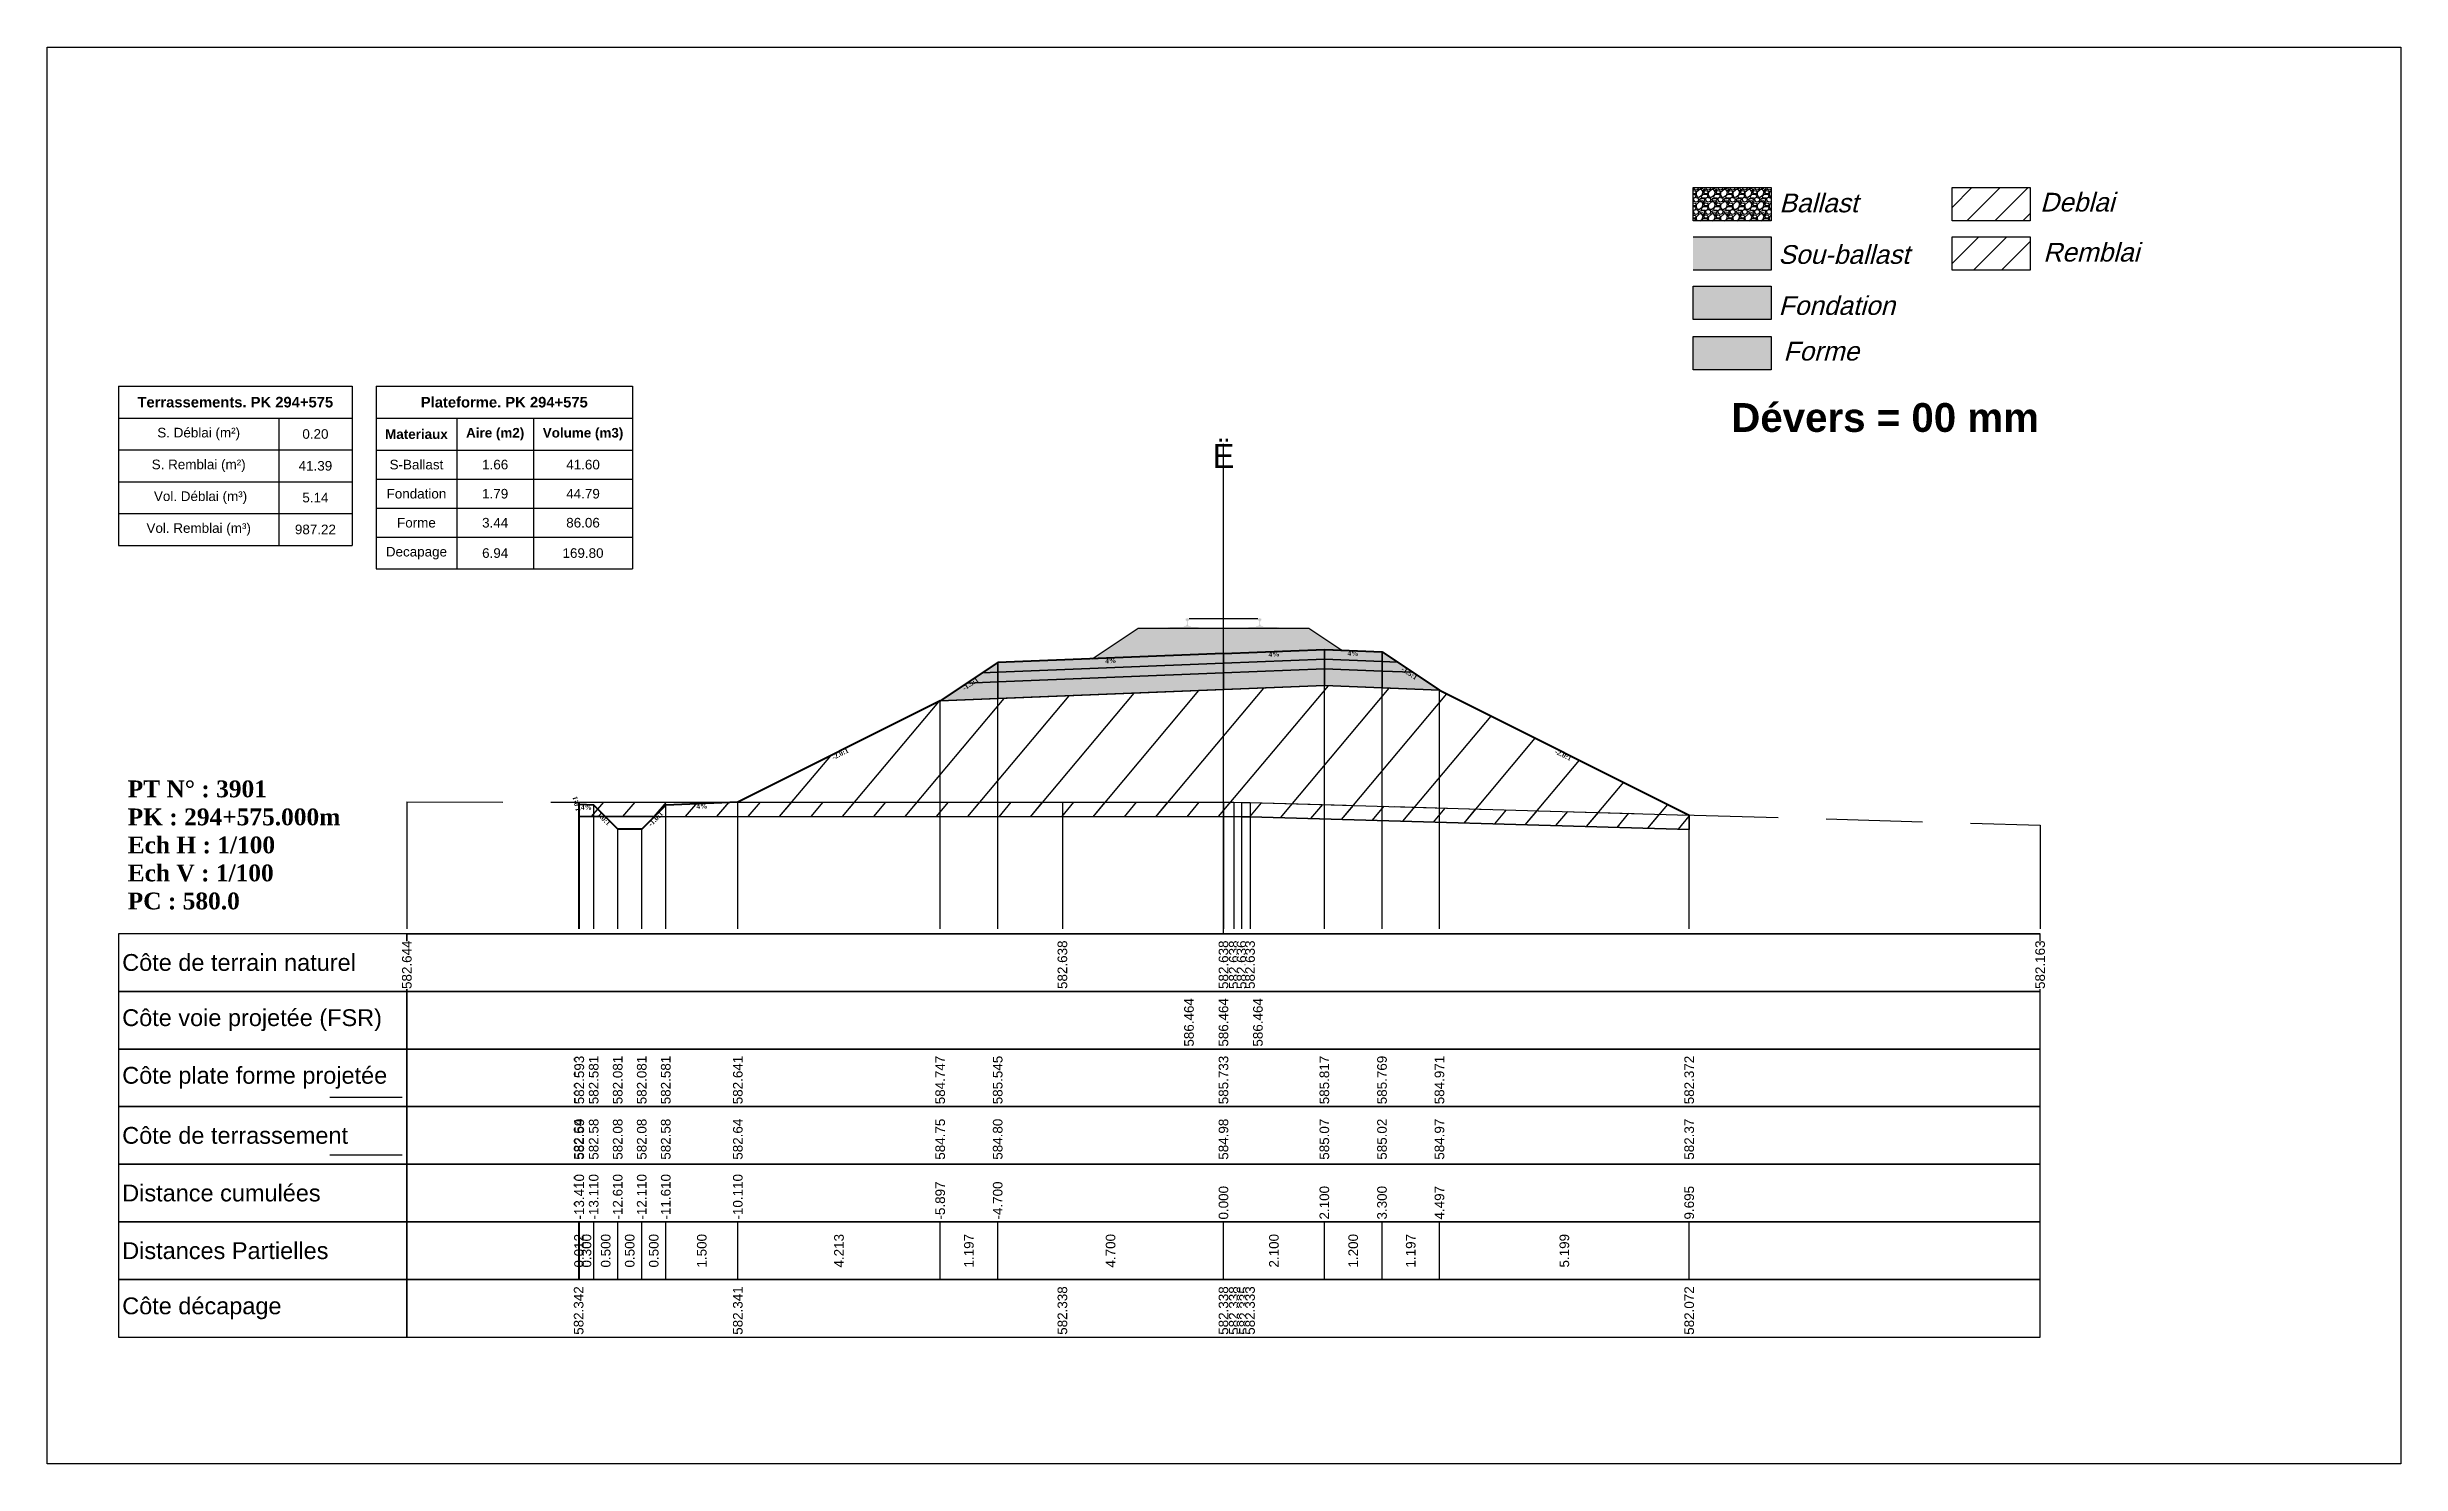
# Model space of a CAD drawing. Header units: millimetres. Extents: x 2762 to 3076, y 916 to 3305.
# Drawn here: x 2797.56 to 2846.56, y 2667.65 to 2697.15 of the extents above; entities that cross this region are included whole.
import ezdxf

# ---------------------------------------------------------------- set-up
doc = ezdxf.new("R2010")
doc.units = ezdxf.units.MM
doc.header["$LTSCALE"] = 2
doc.linetypes.add('CACHE', pattern=[9.525, 6.35, -3.175])
doc.linetypes.add('DASHED', pattern=[0.75, 0.5, -0.25])
for name, color, linetype in [('C-ANNO-TABL', 1, 'Continuous'), ('C-ANNO-TABL-TEXT', 150, 'Continuous'), ('C-ANNO-TABL-TITL', 150, 'Continuous'), ('C-ANNO-TABL-TTBL', 5, 'Continuous'), ('C-ROAD-CORR', 5, 'Continuous'), ('C-ROAD-SCTN', 7, 'Continuous')]:
    doc.layers.add(name, color=color, linetype=linetype)
doc.styles.add('ARIAL', font='arial.ttf')
doc.styles.add('C3D_Etiquette', font='romans.shx')
doc.styles.add('C3D_Profil_Travers', font='romans.shx')
doc.styles.get("Standard").update_dxf_attribs({"font": 'arial.ttf'})

msp = doc.modelspace()

# ---------------------------------------------------------------- texts
at = {"insert": (2832.624, 2689.733), "char_height": 0.6, "attachment_point": 1}
msp.add_mtext_dynamic_manual_height_columns('{\\fArial|b1|i0|c0|p34;Dévers = 00 mm}', width=8.82587, gutter_width=1.25, heights=[0], dxfattribs=at)
at = {"color": 7, "linetype": 'Continuous', "lineweight": -3}
for s, insert, char_height, attachment_point, style in [('{\\fWingdings|b0|i0|c2|p0;Ë}', (2822.055, 2688.384), 0.5, 8, 'C3D_Profil_Travers'), ('{\\fTimes New Roman|b1|i0|c0|p18;PT N° : 3901\\PPK : 294+575.000m\\PEch H : 1/100\\PEch V : 1/100\\PPC : 580.0}', (2799.243, 2679.184), 0.35, 7, 'C3D_Profil_Travers'), ('{\\fArial|b0|i0|c0|p34;Côte de terrain naturel}', (2799.129, 2678.084), 0.35, 4, 'C3D_Etiquette'), ('{\\fArial|b0|i0|c0|p34;Côte plate forme projetée}', (2799.129, 2675.684), 0.35, 4, 'C3D_Etiquette'), ('{\\fArial|b0|i0|c0|p34;Côte de terrassement}', (2799.129, 2674.484), 0.35, 4, 'C3D_Etiquette'), ('{\\fArial|b0|i0|c0|p34;Distance cumulées}', (2799.129, 2673.284), 0.35, 4, 'C3D_Etiquette'), ('{\\fArial|b0|i0|c0|p34;Distances Partielles}', (2799.129, 2672.084), 0.35, 4, 'C3D_Etiquette'), ('{\\fArial|b0|i0|c0|p34;Côte décapage}', (2799.129, 2670.884), 0.35, 4, 'C3D_Etiquette')]:
    msp.add_mtext(s, dxfattribs=dict(at, insert=insert, char_height=char_height, attachment_point=attachment_point, style=style))
at = {"color": 7, "linetype": 'Continuous', "lineweight": -3, "char_height": 0.1, "style": 'C3D_Etiquette'}
for s, insert, width, attachment_point, rotation in [('{\\fTimes New Roman|b1|i0|c0|p18;4%}', (2819.705, 2684.419), 0.42071, 2, 2.2906), ('{\\fTimes New Roman|b1|i0|c0|p18;4%}', (2823.105, 2684.555), 0.37094, 2, 2.2906), ('{\\fTimes New Roman|b1|i0|c0|p18;4%}', (2824.754, 2684.573), 0.42071, 2, 357.7094), ('{\\fTimes New Roman|b1|i0|c0|p18;-1.5:1}', (2816.758, 2683.927), 0.34598, 2, 33.6901), ('{\\fTimes New Roman|b1|i0|c0|p18;-1.5:1}', (2825.951, 2684.151), 0.34598, 2, 326.3099), ('{\\fTimes New Roman|b1|i0|c0|p18;-2.0:1}', (2814.053, 2682.474), 0.34598, 2, 26.5651), ('{\\fTimes New Roman|b1|i0|c0|p18;-2.0:1}', (2829.149, 2682.452), 0.34598, 2, 333.4349), ('{\\fTimes New Roman|b1|i0|c0|p18;1.0:1}', (2808.635, 2681.4), 0.29446, 8, 104.0362), ('{\\fTimes New Roman|b1|i0|c0|p18;4%}', (2808.795, 2681.366), 0.37094, 2, 357.7094), ('{\\fTimes New Roman|b1|i0|c0|p18;4%}', (2811.195, 2681.39), 0.42071, 2, 2.2906), ('{\\fTimes New Roman|b1|i0|c0|p18;1.0:1}', (2809.192, 2681.112), 0.29001, 2, 315), ('{\\fTimes New Roman|b1|i0|c0|p18;-1.0:1}', (2810.198, 2681.112), 0.34598, 2, 45)]:
    msp.add_mtext(s, dxfattribs=dict(at, insert=insert, width=width, attachment_point=attachment_point, rotation=rotation))
at = {"color": 7, "linetype": 'Continuous', "lineweight": -3, "insert": (2799.129, 2676.884), "char_height": 0.35, "attachment_point": 4}
msp.add_mtext('{\\fArial|b0|i0|c0|p34;Côte voie projetée (FSR)}', dxfattribs=at)
at = {"color": 7, "linetype": 'Continuous', "lineweight": -3, "char_height": 0.2, "rotation": 90, "style": 'C3D_Profil_Travers'}
for s, insert, attachment_point in [('{\\fArial|b0|i0|c0|p34;582.64}', (2808.632, 2673.979), 4), ('{\\fArial|b0|i0|c0|p34;582.59}', (2808.645, 2673.979), 4), ('{\\fArial|b0|i0|c0|p34;582.58}', (2808.945, 2673.979), 4), ('{\\fArial|b0|i0|c0|p34;582.08}', (2809.445, 2673.979), 4), ('{\\fArial|b0|i0|c0|p34;582.08}', (2809.945, 2673.979), 4), ('{\\fArial|b0|i0|c0|p34;582.58}', (2810.445, 2673.979), 4), ('{\\fArial|b0|i0|c0|p34;582.64}', (2811.945, 2673.979), 4), ('{\\fArial|b0|i0|c0|p34;584.75}', (2816.158, 2673.979), 4), ('{\\fArial|b0|i0|c0|p34;584.80}', (2817.355, 2673.979), 4), ('{\\fArial|b0|i0|c0|p34;584.98}', (2822.055, 2673.979), 4), ('{\\fArial|b0|i0|c0|p34;585.07}', (2824.155, 2673.979), 4), ('{\\fArial|b0|i0|c0|p34;585.02}', (2825.355, 2673.979), 4), ('{\\fArial|b0|i0|c0|p34;584.97}', (2826.551, 2673.979), 4), ('{\\fArial|b0|i0|c0|p34;582.37}', (2831.75, 2673.979), 4), ('{\\fArial|b0|i0|c0|p34;0.012}', (2808.639, 2672.084), 5), ('{\\fArial|b0|i0|c0|p34;0.300}', (2808.795, 2672.084), 5), ('{\\fArial|b0|i0|c0|p34;0.500}', (2809.195, 2672.084), 5), ('{\\fArial|b0|i0|c0|p34;0.500}', (2809.695, 2672.084), 5), ('{\\fArial|b0|i0|c0|p34;0.500}', (2810.195, 2672.084), 5), ('{\\fArial|b0|i0|c0|p34;1.500}', (2811.195, 2672.084), 5), ('{\\fArial|b0|i0|c0|p34;4.213}', (2814.051, 2672.084), 5), ('{\\fArial|b0|i0|c0|p34;1.197}', (2816.756, 2672.084), 5), ('{\\fArial|b0|i0|c0|p34;4.700}', (2819.705, 2672.084), 5), ('{\\fArial|b0|i0|c0|p34;2.100}', (2823.105, 2672.084), 5), ('{\\fArial|b0|i0|c0|p34;1.200}', (2824.755, 2672.084), 5), ('{\\fArial|b0|i0|c0|p34;1.197}', (2825.953, 2672.084), 5), ('{\\fArial|b0|i0|c0|p34;5.199}', (2829.151, 2672.084), 5)]:
    msp.add_mtext(s, dxfattribs=dict(at, insert=insert, attachment_point=attachment_point))
at = {"layer": 'C-ANNO-TABL-TEXT', "color": 7, "style": 'ARIAL', "oblique": 15}
for s, p in [('Ballast', (2833.624, 2693.705)), ('Deblai', (2839.054, 2693.721)), ('Sou-ballast', (2833.604, 2692.632)), ('Remblai', (2839.118, 2692.679)), ('Fondation', (2833.609, 2691.569)), ('Forme', (2833.709, 2690.619))]:
    msp.add_text(s, height=0.39, dxfattribs=at).set_placement(p)
at = {"layer": 'C-ANNO-TABL-TEXT', "color": 7, "linetype": 'Continuous', "lineweight": -3, "char_height": 0.2, "attachment_point": 5, "style": 'ARIAL'}
for s, insert in [('{\\fArial|b0|i0|c0|p34;\\C7;0.20}', (2803.151, 2689.088)), ('{\\fArial|b0|i0|c0|p34;\\C7;41.39}', (2803.151, 2688.426)), ('{\\fArial|b0|i0|c0|p34;\\C7;S-Ballast}', (2805.254, 2688.451)), ('{\\fArial|b0|i0|c0|p34;\\C7;1.66}', (2806.893, 2688.451)), ('{\\C18;\\c0;41.60}', (2808.722, 2688.451)), ('{\\fArial|b0|i0|c0|p34;\\C7;5.14}', (2803.151, 2687.764)), ('{\\fArial|b0|i0|c0|p34;\\C7;Fondation}', (2805.254, 2687.845)), ('{\\fArial|b0|i0|c0|p34;\\C7;1.79}', (2806.893, 2687.845)), ('{\\C18;\\c0;44.79}', (2808.722, 2687.845)), ('{\\fArial|b0|i0|c0|p34;\\C7;987.22}', (2803.151, 2687.101)), ('{\\fArial|b0|i0|c0|p34;\\C7;Forme}', (2805.254, 2687.241)), ('{\\fArial|b0|i0|c0|p34;\\C7;3.44}', (2806.893, 2687.241)), ('{\\C18;\\c0;86.06}', (2808.722, 2687.241)), ('{\\fArial|b0|i0|c0|p34;\\C7;Decapage}', (2805.254, 2686.609)), ('{\\fArial|b0|i0|c0|p34;\\C7;6.94}', (2806.893, 2686.609)), ('{\\C18;\\c0;169.80}', (2808.722, 2686.609))]:
    msp.add_mtext(s, dxfattribs=dict(at, insert=insert))
at = {"layer": 'C-ANNO-TABL-TITL', "color": 7, "linetype": 'Continuous', "lineweight": -3, "attachment_point": 5, "style": 'ARIAL'}
for s, insert, char_height in [('{\\fArial|b1|i0|c0|p34;\\C7;Terrassements. PK 294+575}', (2801.483, 2689.751), 0.22), ('{\\fArial|b1|i0|c0|p34;\\C18;\\c0;Plateforme. PK 294+575}', (2807.083, 2689.75), 0.22), ('{\\fArial|b0|i0|c0|p34;\\C7;S. Déblai (m²) }', (2800.721, 2689.088), 0.2), ('{\\fArial|b1|i0|c0|p34;\\C7;Materiaux   }', (2805.254, 2689.085), 0.2), ('{\\fArial|b1|i0|c0|p34;\\C7;Aire (m2)}', (2806.893, 2689.085), 0.2), ('{\\fArial|b1|i0|c0|p34;\\C7;Volume (m3)}', (2808.722, 2689.085), 0.2), ('{\\fArial|b0|i0|c0|p34;\\C7;S. Remblai (m²) }', (2800.721, 2688.426), 0.2), ('{\\fArial|b0|i0|c0|p34;\\C7; Vol. Déblai (m³) }', (2800.721, 2687.764), 0.2), ('{\\fArial|b0|i0|c0|p34;\\C7;Vol. Remblai (m³)}', (2800.721, 2687.101), 0.2)]:
    msp.add_mtext(s, dxfattribs=dict(at, insert=insert, char_height=char_height))

# ---------------------------------------------------------------- hatches: boundary and pattern name
h = msp.add_hatch(color=11)
h.dxf.hatch_style = 1
h.paths.add_polyline_path([(2833.456, 2693.191), (2831.83, 2693.191), (2831.83, 2692.499), (2833.456, 2692.499)])
h = msp.add_hatch(color=30)
h.dxf.hatch_style = 1
h.paths.add_polyline_path([(2833.456, 2692.164), (2831.83, 2692.164), (2831.83, 2691.472), (2833.456, 2691.472)])
h = msp.add_hatch(color=83)
h.dxf.hatch_style = 1
h.paths.add_polyline_path([(2833.456, 2691.118), (2831.83, 2691.118), (2831.83, 2690.426), (2833.456, 2690.426)])
at = {"linetype": 'Continuous', "lineweight": -3}
msp.add_hatch(color=254, dxfattribs=at).paths.add_polyline_path([(2820.837, 2684.864), (2820.837, 2685.049), (2820.952, 2685.07), (2821.3, 2685.07), (2821.3, 2685.076), (2821.226, 2685.076), (2821.226, 2685.086), (2821.227, 2685.087), (2821.229, 2685.087), (2821.23, 2685.088), (2821.25, 2685.089), (2821.253, 2685.09), (2821.256, 2685.091), (2821.284, 2685.102), (2821.287, 2685.103), (2821.288, 2685.104), (2821.289, 2685.106), (2821.29, 2685.11), (2821.291, 2685.117), (2821.292, 2685.126), (2821.293, 2685.136), (2821.293, 2685.16), (2821.292, 2685.176), (2821.292, 2685.182), (2821.291, 2685.188), (2821.29, 2685.193), (2821.29, 2685.195), (2821.289, 2685.198), (2821.288, 2685.2), (2821.287, 2685.201), (2821.286, 2685.203), (2821.285, 2685.203), (2821.269, 2685.209), (2821.267, 2685.211), (2821.266, 2685.211), (2821.265, 2685.213), (2821.265, 2685.215), (2821.265, 2685.234), (2821.266, 2685.238), (2821.267, 2685.24), (2821.269, 2685.243), (2821.271, 2685.244), (2821.274, 2685.245), (2821.275, 2685.246), (2821.279, 2685.247), (2821.283, 2685.247), (2821.286, 2685.247), (2821.29, 2685.248), (2821.295, 2685.248), (2821.298, 2685.248), (2821.301, 2685.248), (2821.305, 2685.248), (2821.308, 2685.248), (2821.312, 2685.248), (2821.317, 2685.247), (2821.32, 2685.247), (2821.324, 2685.247), (2821.328, 2685.246), (2821.329, 2685.245), (2821.331, 2685.244), (2821.334, 2685.243), (2821.336, 2685.24), (2821.337, 2685.238), (2821.337, 2685.234), (2821.337, 2685.215), (2821.337, 2685.213), (2821.337, 2685.211), (2821.336, 2685.211), (2821.334, 2685.209), (2821.318, 2685.203), (2821.317, 2685.203), (2821.315, 2685.201), (2821.314, 2685.2), (2821.314, 2685.198), (2821.313, 2685.195), (2821.312, 2685.193), (2821.312, 2685.188), (2821.311, 2685.182), (2821.31, 2685.176), (2821.31, 2685.16), (2821.31, 2685.136), (2821.311, 2685.126), (2821.312, 2685.117), (2821.313, 2685.11), (2821.314, 2685.106), (2821.315, 2685.104), (2821.316, 2685.103), (2821.318, 2685.102), (2821.347, 2685.091), (2821.35, 2685.09), (2821.353, 2685.089), (2821.373, 2685.088), (2821.374, 2685.087), (2821.375, 2685.087), (2821.376, 2685.086), (2821.376, 2685.076), (2821.302, 2685.076), (2821.302, 2685.07), (2821.506, 2685.07), (2821.638, 2685.039), (2822.472, 2685.039), (2822.603, 2685.07), (2822.807, 2685.07), (2822.807, 2685.076), (2822.733, 2685.076), (2822.733, 2685.086), (2822.734, 2685.087), (2822.736, 2685.087), (2822.737, 2685.088), (2822.757, 2685.089), (2822.76, 2685.09), (2822.763, 2685.091), (2822.791, 2685.102), (2822.794, 2685.103), (2822.795, 2685.104), (2822.796, 2685.106), (2822.797, 2685.11), (2822.798, 2685.117), (2822.799, 2685.126), (2822.8, 2685.136), (2822.8, 2685.16), (2822.799, 2685.176), (2822.799, 2685.182), (2822.798, 2685.188), (2822.797, 2685.193), (2822.797, 2685.195), (2822.796, 2685.198), (2822.795, 2685.2), (2822.794, 2685.201), (2822.793, 2685.203), (2822.792, 2685.203), (2822.776, 2685.209), (2822.774, 2685.211), (2822.773, 2685.211), (2822.772, 2685.213), (2822.772, 2685.215), (2822.772, 2685.234), (2822.773, 2685.238), (2822.774, 2685.24), (2822.776, 2685.243), (2822.778, 2685.244), (2822.781, 2685.245), (2822.782, 2685.246), (2822.786, 2685.247), (2822.79, 2685.247), (2822.793, 2685.247), (2822.797, 2685.248), (2822.802, 2685.248), (2822.805, 2685.248), (2822.808, 2685.248), (2822.812, 2685.248), (2822.815, 2685.248), (2822.819, 2685.248), (2822.824, 2685.247), (2822.827, 2685.247), (2822.831, 2685.247), (2822.835, 2685.246), (2822.836, 2685.245), (2822.838, 2685.244), (2822.841, 2685.243), (2822.843, 2685.24), (2822.844, 2685.238), (2822.844, 2685.234), (2822.844, 2685.215), (2822.844, 2685.213), (2822.844, 2685.211), (2822.843, 2685.211), (2822.841, 2685.209), (2822.825, 2685.203), (2822.824, 2685.203), (2822.822, 2685.201), (2822.821, 2685.2), (2822.821, 2685.198), (2822.82, 2685.195), (2822.819, 2685.193), (2822.819, 2685.188), (2822.818, 2685.182), (2822.817, 2685.176), (2822.817, 2685.16), (2822.817, 2685.136), (2822.818, 2685.126), (2822.819, 2685.117), (2822.82, 2685.11), (2822.821, 2685.106), (2822.822, 2685.104), (2822.823, 2685.103), (2822.825, 2685.102), (2822.854, 2685.091), (2822.857, 2685.09), (2822.86, 2685.089), (2822.88, 2685.088), (2822.881, 2685.087), (2822.882, 2685.087), (2822.883, 2685.086), (2822.883, 2685.076), (2822.809, 2685.076), (2822.809, 2685.07), (2823.157, 2685.07), (2823.272, 2685.049), (2823.272, 2684.864)])
h = msp.add_hatch(dxfattribs=at)
h.set_pattern_fill('GRAVEL', color=252, scale=0.009, style=0)
h.set_pattern_definition([(228.0128, (2819.486781, 2684.636176), (-1.8288, -2.0574), [0.030755, -3.0447435]), (184.96974, (2819.466207, 2684.613316), (2.743199999, 0.228600013), [0.0527764, -5.2248644]), (132.51045, (2819.413629, 2684.608744), (2.286, -2.5146), [0.0372133, -3.684125]), (267.2737, (2819.324475, 2684.551594), (0.2286, 4.572), [0.0480604, -4.7579794]), (292.83365, (2819.322189, 2684.503588), (-1.143, 2.7432), [0.047127, -4.6655827]), (357.2737, (2819.340477, 2684.460154), (-4.572, 0.2286), [0.0480604, -4.7579794]), (37.69424, (2819.388483, 2684.457868), (-2.9718, -2.286), [0.0635574, -6.2921804]), (72.25533, (2819.438775, 2684.49673), (1.6002, 5.0292), [0.0600048, -5.940473]), (121.42957, (2819.457063, 2684.55388), (-1.8288, 2.9718), [0.048223, -4.774099]), (175.23636, (2819.431917, 2684.595028), (2.5146, -0.2286), [0.055054, -2.697654]), (222.39744, (2819.377053, 2684.5996), (-2.7432, -2.5146), [0.071197, -7.0485095]), (138.81407, (2819.55079, 2684.549308), (-1.6002, 1.3716), [0.0243004, -2.405751]), (171.46923, (2819.532501, 2684.56531), (2.9718, -0.4572), [0.0462314, -4.5769175]), (225, (2819.48678, 2684.57217), (-3e-17, -0.2286), [0.032329, -0.29096]), (203.1986, (2819.47078, 2684.5996), (1.143, 0.4572), [0.01741, -1.723556]), (291.8014, (2819.454777, 2684.59274), (-0.2286, 0.6858), [0.024621, -1.206428]), (30.9638, (2819.46392, 2684.569882), (0.6858, 0.4572), [0.039989, -1.292967]), (161.565, (2819.49821, 2684.590456), (0.4572, -0.2286), [0.028916, -0.693981]), (16.38954, (2819.322189, 2684.592742), (2.286, 0.6858), [0.040508, -4.0102944]), (70.34618, (2819.361051, 2684.604172), (-0.9144, -2.5146), [0.033984, -3.3643994]), (293.1986, (2819.49821, 2684.636176), (-0.4572, 1.143), [0.034819, -1.7061465]), (343.61046, (2819.511927, 2684.604172), (-2.286, 0.6858), [0.040508, -4.0102944]), (339.44395, (2819.32219, 2684.45101), (-1.143, 0.4572), [0.039063, -1.914096]), (294.77514, (2819.358765, 2684.437294), (-1.143, 2.5146), [0.0327305, -3.2403234]), (66.8014, (2819.500497, 2684.407576), (0.4572, 1.143), [0.034819, -1.7061465]), (17.35402, (2819.514213, 2684.43958), (-2.9718, -0.9144), [0.0383204, -3.793714]), (69.44395, (2819.388483, 2684.407576), (-0.4572, -1.143), [0.0195316, -1.933628]), (101.3099, (2819.48678, 2684.407576), (-0.2286, 0.9144), [0.011656, -1.1539795]), (165.9638, (2819.484495, 2684.419006), (0.6858, -0.2286), [0.047127, -0.895415]), (186.009, (2819.438775, 2684.430436), (2.286, 0.2286), [0.043674, -4.323723]), (303.69, (2819.46392, 2684.54931), (-0.2286, 0.4572), [0.032969, -0.79126]), (353.15723, (2819.482209, 2684.521876), (3.8862, -0.4572), [0.05756, -5.698441]), (60.9454, (2819.53936, 2684.515018), (-0.9144, -1.6002), [0.023536, -2.330045]), (90, (2819.5508, 2684.5356), (-0.2286, 0.2286), [0.013716, -0.214884]), (120.25644, (2819.434203, 2684.437294), (0.9144, -1.6002), [0.031758, -3.1440547]), (48.0128, (2819.418201, 2684.464726), (1.8288, 2.0574), [0.06151, -3.0139886]), (0, (2819.45935, 2684.51045), (0.2286, 0.2286), [0.059436, -0.169164]), (325.30485, (2819.518785, 2684.510446), (2.286, -1.6002), [0.036145, -3.5783385]), (254.0546, (2819.548503, 2684.489872), (-0.2286, -0.9144), [0.033285, -1.6309485]), (207.64598, (2819.539359, 2684.457868), (-4.3434, -2.286), [0.054193, -5.365122]), (175.42608, (2819.491353, 2684.432722), (-2.9718, 0.2286), [0.0573327, -5.675926])])
h.paths.add_polyline_path([(2819.322, 2684.408), (2820.28, 2685.046), (2823.83, 2685.046), (2824.519, 2684.586), (2824.155, 2684.601)])
h = msp.add_hatch(color=30, dxfattribs=at)
h.paths.add_polyline_path([(2825.355, 2684.153), (2825.355, 2684.353), (2825.674, 2684.34), (2825.993, 2684.127)])
h.paths.add_polyline_path([(2824.155, 2684.201), (2824.155, 2684.401), (2825.355, 2684.353), (2825.355, 2684.153)])
h.paths.add_polyline_path([(2822.055, 2684.117), (2822.055, 2684.317), (2824.155, 2684.401), (2824.155, 2684.201)])
h.paths.add_polyline_path([(2817.355, 2683.929), (2817.355, 2684.129), (2822.055, 2684.317), (2822.055, 2684.117)])
h.paths.add_polyline_path([(2816.716, 2683.903), (2817.035, 2684.116), (2817.355, 2684.129), (2817.355, 2683.929)])
h = msp.add_hatch(color=11, dxfattribs=at)
h.paths.add_polyline_path([(2825.355, 2684.353), (2825.355, 2684.553), (2825.674, 2684.34)])
h.paths.add_polyline_path([(2824.155, 2684.401), (2824.155, 2684.601), (2825.355, 2684.553), (2825.355, 2684.353)])
h.paths.add_polyline_path([(2822.055, 2684.317), (2822.055, 2684.517), (2824.155, 2684.601), (2824.155, 2684.401)])
h.paths.add_polyline_path([(2817.355, 2684.129), (2817.355, 2684.329), (2822.055, 2684.517), (2822.055, 2684.317)])
h.paths.add_polyline_path([(2817.035, 2684.116), (2817.355, 2684.329), (2817.355, 2684.129)])
h = msp.add_hatch(dxfattribs=at)
h.set_pattern_fill('_U', color=3, angle=50, style=0, pattern_type=0)
h.set_pattern_definition([(50, (2810.2056, 2681.1253), (-0.766044, 0.642788), [])])
h.paths.add_polyline_path([(2810.206, 2681.125), (2810.445, 2681.364), (2811.945, 2681.424), (2816.158, 2683.531), (2824.155, 2683.851), (2826.551, 2683.755), (2831.75, 2681.156), (2831.75, 2680.856), (2822.608, 2681.117), (2822.431, 2681.119), (2822.268, 2681.122), (2818.702, 2681.121)])
h.paths.add_polyline_path([(2808.632, 2681.126), (2808.632, 2681.426), (2808.645, 2681.376), (2808.945, 2681.364), (2809.184, 2681.126)])
h = msp.add_hatch(color=83, dxfattribs=at)
h.paths.add_polyline_path([(2825.355, 2683.803), (2825.355, 2684.153), (2825.993, 2684.127), (2826.551, 2683.755)])
h.paths.add_polyline_path([(2824.155, 2683.851), (2824.155, 2684.201), (2825.355, 2684.153), (2825.355, 2683.803)])
h.paths.add_polyline_path([(2822.055, 2683.767), (2822.055, 2684.117), (2824.155, 2684.201), (2824.155, 2683.851)])
h.paths.add_polyline_path([(2817.355, 2683.579), (2817.355, 2683.929), (2822.055, 2684.117), (2822.055, 2683.767)])
h.paths.add_polyline_path([(2816.158, 2683.531), (2816.716, 2683.903), (2817.355, 2683.929), (2817.355, 2683.579)])
h = msp.add_hatch(dxfattribs=at)
h.set_pattern_fill('_U', color=150, scale=0.5, angle=50, style=0, pattern_type=0)
h.set_pattern_definition([(50, (2810.2056, 2681.1253), (-0.383022, 0.321394), [])])
h.paths.add_polyline_path([(2810.206, 2681.125), (2810.445, 2681.364), (2811.945, 2681.424), (2818.702, 2681.421), (2822.268, 2681.422), (2822.431, 2681.419), (2822.608, 2681.417), (2831.75, 2681.156), (2831.75, 2680.856), (2822.608, 2681.117), (2822.431, 2681.119), (2822.268, 2681.122), (2818.702, 2681.121)])
h.paths.add_polyline_path([(2808.632, 2681.426), (2811.945, 2681.424), (2810.445, 2681.364), (2810.206, 2681.125), (2809.184, 2681.126), (2808.945, 2681.364), (2808.645, 2681.376)])
h.paths.add_polyline_path([(2808.632, 2681.126), (2808.632, 2681.426), (2808.645, 2681.376), (2808.945, 2681.364), (2809.184, 2681.126)])

# ---------------------------------------------------------------- linework, layer by layer
for p, q in [((2831.83, 2694.219), (2833.456, 2694.219)), ((2831.83, 2694.219), (2833.456, 2694.219)), ((2831.83, 2693.527), (2831.83, 2694.219)), ((2833.456, 2694.219), (2833.456, 2693.527)), ((2833.456, 2694.219), (2833.456, 2693.527)), ((2837.223, 2694.219), (2838.849, 2694.219)), ((2837.223, 2693.527), (2837.223, 2694.219)), ((2838.849, 2694.219), (2838.849, 2693.527)), ((2833.456, 2693.527), (2831.83, 2693.527)), ((2833.456, 2693.527), (2831.83, 2693.527)), ((2831.83, 2693.191), (2833.456, 2693.191)), ((2833.456, 2693.191), (2833.456, 2692.499)), ((2838.849, 2693.527), (2837.223, 2693.527)), ((2837.223, 2693.191), (2838.849, 2693.191)), ((2837.223, 2692.499), (2837.223, 2693.191)), ((2838.849, 2693.191), (2838.849, 2692.499)), ((2833.456, 2692.499), (2831.83, 2692.499)), ((2831.83, 2692.164), (2833.456, 2692.164)), ((2831.83, 2691.472), (2831.83, 2692.164)), ((2833.456, 2692.164), (2833.456, 2691.472)), ((2838.849, 2692.499), (2837.223, 2692.499)), ((2833.456, 2691.472), (2831.83, 2691.472)), ((2831.83, 2691.118), (2833.456, 2691.118)), ((2831.83, 2690.426), (2831.83, 2691.118)), ((2833.456, 2691.118), (2833.456, 2690.426)), ((2833.456, 2690.426), (2831.83, 2690.426))]:
    msp.add_line(p, q)
at = {"linetype": 'Continuous'}
for p, q in [((2831.833, 2694.172), (2831.83, 2694.173)), ((2831.83, 2694.17), (2831.833, 2694.172)), ((2831.87, 2694.144), (2831.83, 2694.15)), ((2831.83, 2694.104), (2831.88, 2694.098)), ((2831.83, 2694.083), (2831.856, 2694.083)), ((2831.836, 2694.219), (2831.849, 2694.188)), ((2831.848, 2694.188), (2831.891, 2694.175)), ((2831.855, 2694.086), (2831.889, 2694.063)), ((2831.893, 2694.128), (2831.872, 2694.145)), ((2831.879, 2694.088), (2831.892, 2694.111)), ((2831.889, 2694.061), (2831.879, 2694.025)), ((2831.891, 2694.175), (2831.935, 2694.188)), ((2831.894, 2694.129), (2831.892, 2694.076)), ((2831.892, 2694.111), (2831.892, 2694.127)), ((2831.892, 2694.076), (2831.912, 2694.028)), ((2831.959, 2694.175), (2831.9, 2694.122)), ((2831.912, 2694.025), (2831.965, 2694.022)), ((2831.935, 2694.187), (2831.946, 2694.219)), ((2832.012, 2694.175), (2831.951, 2694.18)), ((2831.965, 2694.025), (2832.021, 2694.068)), ((2831.992, 2694.193), (2831.968, 2694.219)), ((2832.035, 2694.199), (2831.977, 2694.194)), ((2831.999, 2694.033), (2832.044, 2694.083)), ((2832.018, 2694.003), (2832, 2694.034)), ((2832.039, 2694.131), (2832.011, 2694.176)), ((2832.021, 2694.068), (2832.041, 2694.132)), ((2832.038, 2694.175), (2832.048, 2694.15)), ((2832.057, 2694.183), (2832.039, 2694.176)), ((2832.044, 2694.083), (2832.11, 2694.083)), ((2832.049, 2694.149), (2832.087, 2694.172)), ((2832.074, 2694.152), (2832.049, 2694.127)), ((2832.049, 2694.127), (2832.069, 2694.096)), ((2832.069, 2694.219), (2832.051, 2694.198)), ((2832.069, 2694.219), (2832.051, 2694.198)), ((2832.087, 2694.172), (2832.056, 2694.182)), ((2832.07, 2694.106), (2832.134, 2694.098)), ((2832.124, 2694.144), (2832.074, 2694.151)), ((2832.124, 2694.144), (2832.074, 2694.151)), ((2832.09, 2694.219), (2832.103, 2694.188)), ((2832.09, 2694.219), (2832.103, 2694.188)), ((2832.102, 2694.188), (2832.145, 2694.175)), ((2832.102, 2694.188), (2832.145, 2694.175)), ((2832.109, 2694.086), (2832.143, 2694.063)), ((2832.147, 2694.128), (2832.126, 2694.145)), ((2832.147, 2694.128), (2832.126, 2694.145)), ((2832.133, 2694.088), (2832.146, 2694.111)), ((2832.143, 2694.061), (2832.133, 2694.025)), ((2832.145, 2694.175), (2832.189, 2694.188)), ((2832.145, 2694.175), (2832.189, 2694.188)), ((2832.148, 2694.129), (2832.146, 2694.076)), ((2832.148, 2694.129), (2832.146, 2694.076)), ((2832.146, 2694.111), (2832.146, 2694.127)), ((2832.146, 2694.111), (2832.146, 2694.127)), ((2832.146, 2694.076), (2832.166, 2694.028)), ((2832.213, 2694.175), (2832.154, 2694.122)), ((2832.213, 2694.175), (2832.154, 2694.122)), ((2832.166, 2694.025), (2832.219, 2694.022)), ((2832.189, 2694.187), (2832.2, 2694.219)), ((2832.189, 2694.187), (2832.2, 2694.219)), ((2832.266, 2694.175), (2832.205, 2694.18)), ((2832.266, 2694.175), (2832.205, 2694.18)), ((2832.219, 2694.025), (2832.275, 2694.068)), ((2832.219, 2694.025), (2832.275, 2694.068)), ((2832.246, 2694.193), (2832.222, 2694.219)), ((2832.246, 2694.193), (2832.222, 2694.219)), ((2832.289, 2694.199), (2832.231, 2694.194)), ((2832.289, 2694.199), (2832.231, 2694.194)), ((2832.253, 2694.033), (2832.298, 2694.083)), ((2832.253, 2694.033), (2832.298, 2694.083)), ((2832.272, 2694.003), (2832.254, 2694.034)), ((2832.272, 2694.003), (2832.254, 2694.034)), ((2832.293, 2694.131), (2832.265, 2694.176)), ((2832.293, 2694.131), (2832.265, 2694.176)), ((2832.275, 2694.068), (2832.295, 2694.132)), ((2832.275, 2694.068), (2832.295, 2694.132)), ((2832.292, 2694.175), (2832.302, 2694.15)), ((2832.292, 2694.175), (2832.302, 2694.15)), ((2832.311, 2694.183), (2832.293, 2694.176)), ((2832.311, 2694.183), (2832.293, 2694.176)), ((2832.298, 2694.083), (2832.364, 2694.083)), ((2832.298, 2694.083), (2832.364, 2694.083)), ((2832.303, 2694.149), (2832.341, 2694.172)), ((2832.303, 2694.149), (2832.341, 2694.172)), ((2832.328, 2694.152), (2832.303, 2694.127)), ((2832.328, 2694.152), (2832.303, 2694.127)), ((2832.303, 2694.127), (2832.323, 2694.096)), ((2832.303, 2694.127), (2832.323, 2694.096)), ((2832.323, 2694.219), (2832.305, 2694.198)), ((2832.323, 2694.219), (2832.305, 2694.198)), ((2832.341, 2694.172), (2832.31, 2694.182)), ((2832.341, 2694.172), (2832.31, 2694.182)), ((2832.324, 2694.106), (2832.388, 2694.098)), ((2832.324, 2694.106), (2832.388, 2694.098)), ((2832.378, 2694.144), (2832.328, 2694.151)), ((2832.378, 2694.144), (2832.328, 2694.151)), ((2832.344, 2694.219), (2832.357, 2694.188)), ((2832.344, 2694.219), (2832.357, 2694.188)), ((2832.356, 2694.188), (2832.399, 2694.175)), ((2832.356, 2694.188), (2832.399, 2694.175)), ((2832.363, 2694.086), (2832.397, 2694.063)), ((2832.363, 2694.086), (2832.397, 2694.063)), ((2832.401, 2694.128), (2832.38, 2694.145)), ((2832.401, 2694.128), (2832.38, 2694.145)), ((2832.387, 2694.088), (2832.4, 2694.111)), ((2832.387, 2694.088), (2832.4, 2694.111)), ((2832.397, 2694.061), (2832.387, 2694.025)), ((2832.397, 2694.061), (2832.387, 2694.025)), ((2832.399, 2694.175), (2832.443, 2694.188)), ((2832.399, 2694.175), (2832.443, 2694.188)), ((2832.402, 2694.129), (2832.4, 2694.076)), ((2832.402, 2694.129), (2832.4, 2694.076)), ((2832.4, 2694.111), (2832.4, 2694.127)), ((2832.4, 2694.111), (2832.4, 2694.127)), ((2832.4, 2694.076), (2832.42, 2694.028)), ((2832.4, 2694.076), (2832.42, 2694.028)), ((2832.467, 2694.175), (2832.408, 2694.122)), ((2832.467, 2694.175), (2832.408, 2694.122)), ((2832.42, 2694.025), (2832.473, 2694.022)), ((2832.42, 2694.025), (2832.473, 2694.022)), ((2832.443, 2694.187), (2832.454, 2694.219)), ((2832.443, 2694.187), (2832.454, 2694.219)), ((2832.52, 2694.175), (2832.459, 2694.18)), ((2832.52, 2694.175), (2832.459, 2694.18)), ((2832.473, 2694.025), (2832.529, 2694.068)), ((2832.473, 2694.025), (2832.529, 2694.068)), ((2832.5, 2694.193), (2832.476, 2694.219)), ((2832.5, 2694.193), (2832.476, 2694.219)), ((2832.543, 2694.199), (2832.485, 2694.194)), ((2832.543, 2694.199), (2832.485, 2694.194)), ((2832.507, 2694.033), (2832.552, 2694.083)), ((2832.507, 2694.033), (2832.552, 2694.083)), ((2832.526, 2694.003), (2832.508, 2694.034)), ((2832.526, 2694.003), (2832.508, 2694.034)), ((2832.547, 2694.131), (2832.519, 2694.176)), ((2832.547, 2694.131), (2832.519, 2694.176)), ((2832.529, 2694.068), (2832.549, 2694.132)), ((2832.529, 2694.068), (2832.549, 2694.132)), ((2832.546, 2694.175), (2832.556, 2694.15)), ((2832.546, 2694.175), (2832.556, 2694.15)), ((2832.565, 2694.183), (2832.547, 2694.176)), ((2832.565, 2694.183), (2832.547, 2694.176)), ((2832.552, 2694.083), (2832.618, 2694.083)), ((2832.552, 2694.083), (2832.618, 2694.083)), ((2832.557, 2694.149), (2832.595, 2694.172)), ((2832.557, 2694.149), (2832.595, 2694.172)), ((2832.582, 2694.152), (2832.557, 2694.127)), ((2832.582, 2694.152), (2832.557, 2694.127)), ((2832.557, 2694.127), (2832.577, 2694.096)), ((2832.557, 2694.127), (2832.577, 2694.096)), ((2832.577, 2694.219), (2832.559, 2694.198)), ((2832.577, 2694.219), (2832.559, 2694.198)), ((2832.595, 2694.172), (2832.564, 2694.182)), ((2832.595, 2694.172), (2832.564, 2694.182)), ((2832.578, 2694.106), (2832.642, 2694.098)), ((2832.578, 2694.106), (2832.642, 2694.098)), ((2832.632, 2694.144), (2832.582, 2694.151)), ((2832.632, 2694.144), (2832.582, 2694.151)), ((2832.598, 2694.219), (2832.611, 2694.188)), ((2832.598, 2694.219), (2832.611, 2694.188)), ((2832.61, 2694.188), (2832.653, 2694.175)), ((2832.61, 2694.188), (2832.653, 2694.175)), ((2832.617, 2694.086), (2832.651, 2694.063)), ((2832.617, 2694.086), (2832.651, 2694.063)), ((2832.655, 2694.128), (2832.634, 2694.145)), ((2832.655, 2694.128), (2832.634, 2694.145)), ((2832.641, 2694.088), (2832.654, 2694.111)), ((2832.641, 2694.088), (2832.654, 2694.111)), ((2832.651, 2694.061), (2832.641, 2694.025)), ((2832.651, 2694.061), (2832.641, 2694.025)), ((2832.653, 2694.175), (2832.697, 2694.188)), ((2832.653, 2694.175), (2832.697, 2694.188)), ((2832.656, 2694.129), (2832.654, 2694.076)), ((2832.656, 2694.129), (2832.654, 2694.076)), ((2832.654, 2694.111), (2832.654, 2694.127)), ((2832.654, 2694.111), (2832.654, 2694.127)), ((2832.654, 2694.076), (2832.674, 2694.028)), ((2832.654, 2694.076), (2832.674, 2694.028)), ((2832.721, 2694.175), (2832.662, 2694.122)), ((2832.721, 2694.175), (2832.662, 2694.122)), ((2832.674, 2694.025), (2832.727, 2694.022)), ((2832.674, 2694.025), (2832.727, 2694.022)), ((2832.697, 2694.187), (2832.708, 2694.219)), ((2832.697, 2694.187), (2832.708, 2694.219)), ((2832.774, 2694.175), (2832.713, 2694.18)), ((2832.774, 2694.175), (2832.713, 2694.18)), ((2832.727, 2694.025), (2832.783, 2694.068)), ((2832.727, 2694.025), (2832.783, 2694.068)), ((2832.754, 2694.193), (2832.73, 2694.219)), ((2832.754, 2694.193), (2832.73, 2694.219)), ((2832.797, 2694.199), (2832.739, 2694.194)), ((2832.797, 2694.199), (2832.739, 2694.194)), ((2832.761, 2694.033), (2832.806, 2694.083)), ((2832.761, 2694.033), (2832.806, 2694.083)), ((2832.78, 2694.003), (2832.762, 2694.034)), ((2832.78, 2694.003), (2832.762, 2694.034)), ((2832.801, 2694.131), (2832.773, 2694.176)), ((2832.801, 2694.131), (2832.773, 2694.176)), ((2832.783, 2694.068), (2832.803, 2694.132)), ((2832.783, 2694.068), (2832.803, 2694.132)), ((2832.8, 2694.175), (2832.81, 2694.15)), ((2832.8, 2694.175), (2832.81, 2694.15)), ((2832.819, 2694.183), (2832.801, 2694.176)), ((2832.819, 2694.183), (2832.801, 2694.176)), ((2832.806, 2694.083), (2832.872, 2694.083)), ((2832.806, 2694.083), (2832.872, 2694.083)), ((2832.811, 2694.149), (2832.849, 2694.172)), ((2832.811, 2694.149), (2832.849, 2694.172)), ((2832.836, 2694.152), (2832.811, 2694.127)), ((2832.836, 2694.152), (2832.811, 2694.127)), ((2832.811, 2694.127), (2832.831, 2694.096)), ((2832.811, 2694.127), (2832.831, 2694.096)), ((2832.831, 2694.219), (2832.813, 2694.198)), ((2832.831, 2694.219), (2832.813, 2694.198)), ((2832.849, 2694.172), (2832.818, 2694.182)), ((2832.849, 2694.172), (2832.818, 2694.182)), ((2832.832, 2694.106), (2832.896, 2694.098)), ((2832.832, 2694.106), (2832.896, 2694.098)), ((2832.886, 2694.144), (2832.836, 2694.151)), ((2832.886, 2694.144), (2832.836, 2694.151)), ((2832.852, 2694.219), (2832.865, 2694.188)), ((2832.852, 2694.219), (2832.865, 2694.188)), ((2832.864, 2694.188), (2832.907, 2694.175)), ((2832.864, 2694.188), (2832.907, 2694.175)), ((2832.871, 2694.086), (2832.905, 2694.063)), ((2832.871, 2694.086), (2832.905, 2694.063)), ((2832.909, 2694.128), (2832.888, 2694.145)), ((2832.909, 2694.128), (2832.888, 2694.145)), ((2832.895, 2694.088), (2832.908, 2694.111)), ((2832.895, 2694.088), (2832.908, 2694.111)), ((2832.905, 2694.061), (2832.895, 2694.025)), ((2832.905, 2694.061), (2832.895, 2694.025)), ((2832.907, 2694.175), (2832.951, 2694.188)), ((2832.907, 2694.175), (2832.951, 2694.188)), ((2832.91, 2694.129), (2832.908, 2694.076)), ((2832.91, 2694.129), (2832.908, 2694.076)), ((2832.908, 2694.111), (2832.908, 2694.127)), ((2832.908, 2694.111), (2832.908, 2694.127)), ((2832.908, 2694.076), (2832.928, 2694.028)), ((2832.908, 2694.076), (2832.928, 2694.028)), ((2832.975, 2694.175), (2832.916, 2694.122)), ((2832.975, 2694.175), (2832.916, 2694.122)), ((2832.928, 2694.025), (2832.981, 2694.022)), ((2832.928, 2694.025), (2832.981, 2694.022)), ((2832.951, 2694.187), (2832.962, 2694.219)), ((2832.951, 2694.187), (2832.962, 2694.219)), ((2833.028, 2694.175), (2832.967, 2694.18)), ((2833.028, 2694.175), (2832.967, 2694.18)), ((2832.981, 2694.025), (2833.037, 2694.068)), ((2832.981, 2694.025), (2833.037, 2694.068)), ((2833.008, 2694.193), (2832.984, 2694.219)), ((2833.008, 2694.193), (2832.984, 2694.219)), ((2833.051, 2694.199), (2832.993, 2694.194)), ((2833.051, 2694.199), (2832.993, 2694.194)), ((2833.015, 2694.033), (2833.06, 2694.083)), ((2833.015, 2694.033), (2833.06, 2694.083)), ((2833.034, 2694.003), (2833.016, 2694.034)), ((2833.034, 2694.003), (2833.016, 2694.034)), ((2833.055, 2694.131), (2833.027, 2694.176)), ((2833.055, 2694.131), (2833.027, 2694.176)), ((2833.037, 2694.068), (2833.057, 2694.132)), ((2833.037, 2694.068), (2833.057, 2694.132)), ((2833.054, 2694.175), (2833.064, 2694.15)), ((2833.054, 2694.175), (2833.064, 2694.15)), ((2833.073, 2694.183), (2833.055, 2694.176)), ((2833.073, 2694.183), (2833.055, 2694.176)), ((2833.06, 2694.083), (2833.126, 2694.083)), ((2833.06, 2694.083), (2833.126, 2694.083)), ((2833.065, 2694.149), (2833.103, 2694.172)), ((2833.065, 2694.149), (2833.103, 2694.172)), ((2833.09, 2694.152), (2833.065, 2694.127)), ((2833.09, 2694.152), (2833.065, 2694.127)), ((2833.065, 2694.127), (2833.085, 2694.096)), ((2833.065, 2694.127), (2833.085, 2694.096)), ((2833.085, 2694.219), (2833.067, 2694.198)), ((2833.085, 2694.219), (2833.067, 2694.198)), ((2833.103, 2694.172), (2833.072, 2694.182)), ((2833.103, 2694.172), (2833.072, 2694.182)), ((2833.086, 2694.106), (2833.15, 2694.098)), ((2833.086, 2694.106), (2833.15, 2694.098)), ((2833.14, 2694.144), (2833.09, 2694.151)), ((2833.14, 2694.144), (2833.09, 2694.151)), ((2833.106, 2694.219), (2833.119, 2694.188)), ((2833.106, 2694.219), (2833.119, 2694.188)), ((2833.118, 2694.188), (2833.161, 2694.175)), ((2833.118, 2694.188), (2833.161, 2694.175)), ((2833.125, 2694.086), (2833.159, 2694.063)), ((2833.125, 2694.086), (2833.159, 2694.063)), ((2833.163, 2694.128), (2833.142, 2694.145)), ((2833.163, 2694.128), (2833.142, 2694.145)), ((2833.149, 2694.088), (2833.162, 2694.111)), ((2833.149, 2694.088), (2833.162, 2694.111)), ((2833.159, 2694.061), (2833.149, 2694.025)), ((2833.159, 2694.061), (2833.149, 2694.025)), ((2833.161, 2694.175), (2833.205, 2694.188)), ((2833.161, 2694.175), (2833.205, 2694.188)), ((2833.164, 2694.129), (2833.162, 2694.076)), ((2833.164, 2694.129), (2833.162, 2694.076)), ((2833.162, 2694.111), (2833.162, 2694.127)), ((2833.162, 2694.111), (2833.162, 2694.127)), ((2833.162, 2694.076), (2833.182, 2694.028)), ((2833.162, 2694.076), (2833.182, 2694.028)), ((2833.229, 2694.175), (2833.17, 2694.122)), ((2833.229, 2694.175), (2833.17, 2694.122)), ((2833.182, 2694.025), (2833.235, 2694.022)), ((2833.182, 2694.025), (2833.235, 2694.022)), ((2833.205, 2694.187), (2833.216, 2694.219)), ((2833.205, 2694.187), (2833.216, 2694.219)), ((2833.282, 2694.175), (2833.221, 2694.18)), ((2833.282, 2694.175), (2833.221, 2694.18)), ((2833.235, 2694.025), (2833.291, 2694.068)), ((2833.235, 2694.025), (2833.291, 2694.068)), ((2833.262, 2694.193), (2833.238, 2694.219)), ((2833.262, 2694.193), (2833.238, 2694.219)), ((2833.305, 2694.199), (2833.247, 2694.194)), ((2833.305, 2694.199), (2833.247, 2694.194)), ((2833.269, 2694.033), (2833.314, 2694.083)), ((2833.269, 2694.033), (2833.314, 2694.083)), ((2833.288, 2694.003), (2833.27, 2694.034)), ((2833.288, 2694.003), (2833.27, 2694.034)), ((2833.309, 2694.131), (2833.281, 2694.176)), ((2833.309, 2694.131), (2833.281, 2694.176)), ((2833.291, 2694.068), (2833.311, 2694.132)), ((2833.291, 2694.068), (2833.311, 2694.132)), ((2833.308, 2694.175), (2833.318, 2694.15)), ((2833.308, 2694.175), (2833.318, 2694.15)), ((2833.327, 2694.183), (2833.309, 2694.176)), ((2833.327, 2694.183), (2833.309, 2694.176)), ((2833.314, 2694.083), (2833.38, 2694.083)), ((2833.314, 2694.083), (2833.38, 2694.083)), ((2833.319, 2694.149), (2833.357, 2694.172)), ((2833.319, 2694.149), (2833.357, 2694.172)), ((2833.344, 2694.152), (2833.319, 2694.127)), ((2833.344, 2694.152), (2833.319, 2694.127)), ((2833.319, 2694.127), (2833.339, 2694.096)), ((2833.319, 2694.127), (2833.339, 2694.096)), ((2833.339, 2694.219), (2833.321, 2694.198)), ((2833.339, 2694.219), (2833.321, 2694.198)), ((2833.357, 2694.172), (2833.326, 2694.182)), ((2833.357, 2694.172), (2833.326, 2694.182)), ((2833.34, 2694.106), (2833.404, 2694.098)), ((2833.34, 2694.106), (2833.404, 2694.098)), ((2833.394, 2694.144), (2833.344, 2694.151)), ((2833.394, 2694.144), (2833.344, 2694.151)), ((2833.36, 2694.219), (2833.373, 2694.188)), ((2833.36, 2694.219), (2833.373, 2694.188)), ((2833.372, 2694.188), (2833.415, 2694.175)), ((2833.372, 2694.188), (2833.415, 2694.175)), ((2833.379, 2694.086), (2833.413, 2694.063)), ((2833.379, 2694.086), (2833.413, 2694.063)), ((2833.417, 2694.128), (2833.396, 2694.145)), ((2833.417, 2694.128), (2833.396, 2694.145)), ((2833.403, 2694.088), (2833.416, 2694.111)), ((2833.403, 2694.088), (2833.416, 2694.111)), ((2833.413, 2694.061), (2833.403, 2694.025)), ((2833.413, 2694.061), (2833.403, 2694.025)), ((2833.415, 2694.175), (2833.456, 2694.187)), ((2833.415, 2694.175), (2833.456, 2694.187)), ((2833.418, 2694.129), (2833.416, 2694.076)), ((2833.418, 2694.129), (2833.416, 2694.076)), ((2833.416, 2694.111), (2833.416, 2694.127)), ((2833.416, 2694.111), (2833.416, 2694.127)), ((2833.416, 2694.076), (2833.436, 2694.028)), ((2833.416, 2694.076), (2833.436, 2694.028)), ((2833.456, 2694.151), (2833.424, 2694.122)), ((2833.456, 2694.151), (2833.424, 2694.122)), ((2833.436, 2694.025), (2833.456, 2694.024)), ((2833.436, 2694.025), (2833.456, 2694.024)), ((2831.882, 2694.019), (2831.83, 2693.992)), ((2831.833, 2693.918), (2831.83, 2693.919)), ((2831.83, 2693.916), (2831.833, 2693.918)), ((2831.87, 2693.89), (2831.83, 2693.896)), ((2831.83, 2693.85), (2831.88, 2693.844)), ((2831.83, 2693.829), (2831.856, 2693.829)), ((2831.882, 2693.765), (2831.83, 2693.738)), ((2831.833, 2693.664), (2831.83, 2693.665)), ((2831.83, 2693.662), (2831.833, 2693.664)), ((2831.87, 2693.636), (2831.83, 2693.642)), ((2831.83, 2693.596), (2831.88, 2693.59)), ((2831.83, 2693.575), (2831.856, 2693.575)), ((2831.834, 2693.969), (2831.849, 2693.934)), ((2831.834, 2693.715), (2831.849, 2693.68)), ((2831.835, 2693.969), (2831.851, 2694.005)), ((2831.835, 2693.715), (2831.851, 2693.751)), ((2831.848, 2693.934), (2831.891, 2693.921)), ((2831.848, 2693.68), (2831.891, 2693.667)), ((2831.851, 2694.005), (2831.892, 2694.018)), ((2831.851, 2693.751), (2831.892, 2693.764)), ((2831.855, 2693.832), (2831.889, 2693.809)), ((2831.855, 2693.578), (2831.889, 2693.555)), ((2831.893, 2693.874), (2831.872, 2693.891)), ((2831.893, 2693.62), (2831.872, 2693.637)), ((2831.879, 2693.834), (2831.892, 2693.857)), ((2831.889, 2693.807), (2831.879, 2693.771)), ((2831.879, 2693.58), (2831.892, 2693.603)), ((2831.889, 2693.553), (2831.881, 2693.527)), ((2831.891, 2694.016), (2831.932, 2694.001)), ((2831.891, 2693.921), (2831.935, 2693.934)), ((2831.891, 2693.762), (2831.932, 2693.747)), ((2831.891, 2693.667), (2831.935, 2693.68)), ((2831.894, 2693.875), (2831.892, 2693.822)), ((2831.892, 2693.857), (2831.892, 2693.873)), ((2831.892, 2693.822), (2831.912, 2693.774)), ((2831.894, 2693.621), (2831.892, 2693.568)), ((2831.892, 2693.603), (2831.892, 2693.619)), ((2831.892, 2693.568), (2831.91, 2693.527)), ((2831.959, 2693.921), (2831.9, 2693.868)), ((2831.959, 2693.667), (2831.9, 2693.614)), ((2831.912, 2693.771), (2831.965, 2693.768)), ((2831.931, 2694.003), (2831.946, 2693.97)), ((2831.931, 2693.749), (2831.946, 2693.716)), ((2831.935, 2693.933), (2831.948, 2693.969)), ((2831.935, 2693.679), (2831.948, 2693.715)), ((2832.012, 2693.921), (2831.951, 2693.926)), ((2832.012, 2693.667), (2831.951, 2693.672)), ((2831.992, 2693.939), (2831.964, 2693.969)), ((2831.992, 2693.685), (2831.964, 2693.715)), ((2831.965, 2693.969), (2831.973, 2693.989)), ((2831.965, 2693.771), (2832.021, 2693.814)), ((2831.965, 2693.715), (2831.973, 2693.735)), ((2832.021, 2693.989), (2831.973, 2693.984)), ((2832.021, 2693.735), (2831.973, 2693.73)), ((2832.035, 2693.945), (2831.977, 2693.94)), ((2832.035, 2693.691), (2831.977, 2693.686)), ((2831.977, 2693.527), (2832.021, 2693.56)), ((2831.999, 2693.779), (2832.044, 2693.829)), ((2832.018, 2693.749), (2832, 2693.78)), ((2832, 2693.527), (2832.044, 2693.575)), ((2832.039, 2693.877), (2832.011, 2693.922)), ((2832.039, 2693.623), (2832.011, 2693.668)), ((2832.08, 2693.999), (2832.016, 2694.004)), ((2832.08, 2693.745), (2832.016, 2693.75)), ((2832.072, 2693.982), (2832.021, 2693.994)), ((2832.021, 2693.814), (2832.041, 2693.878)), ((2832.072, 2693.728), (2832.021, 2693.74)), ((2832.021, 2693.56), (2832.041, 2693.624)), ((2832.038, 2693.921), (2832.048, 2693.896)), ((2832.038, 2693.667), (2832.048, 2693.642)), ((2832.057, 2693.929), (2832.039, 2693.922)), ((2832.057, 2693.675), (2832.039, 2693.668)), ((2832.044, 2693.829), (2832.11, 2693.829)), ((2832.044, 2693.575), (2832.11, 2693.575)), ((2832.049, 2693.895), (2832.087, 2693.918)), ((2832.074, 2693.898), (2832.049, 2693.873)), ((2832.049, 2693.873), (2832.069, 2693.842)), ((2832.049, 2693.641), (2832.087, 2693.664)), ((2832.074, 2693.644), (2832.049, 2693.619)), ((2832.049, 2693.619), (2832.069, 2693.588)), ((2832.074, 2693.97), (2832.051, 2693.944)), ((2832.074, 2693.716), (2832.051, 2693.69)), ((2832.087, 2693.918), (2832.056, 2693.928)), ((2832.087, 2693.664), (2832.056, 2693.674)), ((2832.07, 2693.852), (2832.134, 2693.844)), ((2832.07, 2693.598), (2832.134, 2693.59)), ((2832.074, 2693.969), (2832.072, 2693.982)), ((2832.074, 2693.715), (2832.072, 2693.728)), ((2832.124, 2693.89), (2832.074, 2693.897)), ((2832.124, 2693.636), (2832.074, 2693.643)), ((2832.136, 2694.019), (2832.083, 2693.991)), ((2832.136, 2693.765), (2832.083, 2693.737)), ((2832.088, 2693.969), (2832.103, 2693.934)), ((2832.088, 2693.715), (2832.103, 2693.68)), ((2832.089, 2693.969), (2832.105, 2694.005)), ((2832.089, 2693.715), (2832.105, 2693.751)), ((2832.102, 2693.934), (2832.145, 2693.921)), ((2832.102, 2693.68), (2832.145, 2693.667)), ((2832.105, 2694.005), (2832.146, 2694.018)), ((2832.105, 2693.751), (2832.146, 2693.764)), ((2832.109, 2693.832), (2832.143, 2693.809)), ((2832.109, 2693.578), (2832.143, 2693.555)), ((2832.147, 2693.874), (2832.126, 2693.891)), ((2832.147, 2693.62), (2832.126, 2693.637)), ((2832.133, 2693.834), (2832.146, 2693.857)), ((2832.143, 2693.807), (2832.133, 2693.771)), ((2832.133, 2693.58), (2832.146, 2693.603)), ((2832.143, 2693.553), (2832.135, 2693.527)), ((2832.145, 2694.016), (2832.186, 2694.001)), ((2832.145, 2693.921), (2832.189, 2693.934)), ((2832.145, 2693.762), (2832.186, 2693.747)), ((2832.145, 2693.667), (2832.189, 2693.68)), ((2832.148, 2693.875), (2832.146, 2693.822)), ((2832.146, 2693.857), (2832.146, 2693.873)), ((2832.146, 2693.822), (2832.166, 2693.774)), ((2832.148, 2693.621), (2832.146, 2693.568)), ((2832.146, 2693.603), (2832.146, 2693.619)), ((2832.146, 2693.568), (2832.164, 2693.527)), ((2832.213, 2693.921), (2832.154, 2693.868)), ((2832.213, 2693.667), (2832.154, 2693.614)), ((2832.166, 2693.771), (2832.219, 2693.768)), ((2832.185, 2694.003), (2832.2, 2693.97)), ((2832.185, 2693.749), (2832.2, 2693.716)), ((2832.189, 2693.933), (2832.202, 2693.969)), ((2832.189, 2693.679), (2832.202, 2693.715)), ((2832.266, 2693.921), (2832.205, 2693.926)), ((2832.266, 2693.667), (2832.205, 2693.672)), ((2832.246, 2693.939), (2832.218, 2693.969)), ((2832.246, 2693.685), (2832.218, 2693.715)), ((2832.219, 2693.969), (2832.227, 2693.989)), ((2832.219, 2693.771), (2832.275, 2693.814)), ((2832.219, 2693.715), (2832.227, 2693.735)), ((2832.275, 2693.989), (2832.227, 2693.984)), ((2832.275, 2693.735), (2832.227, 2693.73)), ((2832.289, 2693.945), (2832.231, 2693.94)), ((2832.289, 2693.691), (2832.231, 2693.686)), ((2832.231, 2693.527), (2832.275, 2693.56)), ((2832.253, 2693.779), (2832.298, 2693.829)), ((2832.272, 2693.749), (2832.254, 2693.78)), ((2832.254, 2693.527), (2832.298, 2693.575)), ((2832.293, 2693.877), (2832.265, 2693.922)), ((2832.293, 2693.623), (2832.265, 2693.668)), ((2832.334, 2693.999), (2832.27, 2694.004)), ((2832.334, 2693.999), (2832.27, 2694.004)), ((2832.334, 2693.745), (2832.27, 2693.75)), ((2832.326, 2693.982), (2832.275, 2693.994)), ((2832.326, 2693.982), (2832.275, 2693.994)), ((2832.275, 2693.814), (2832.295, 2693.878)), ((2832.326, 2693.728), (2832.275, 2693.74)), ((2832.275, 2693.56), (2832.295, 2693.624)), ((2832.292, 2693.921), (2832.302, 2693.896)), ((2832.292, 2693.667), (2832.302, 2693.642)), ((2832.311, 2693.929), (2832.293, 2693.922)), ((2832.311, 2693.675), (2832.293, 2693.668)), ((2832.298, 2693.829), (2832.364, 2693.829)), ((2832.298, 2693.575), (2832.364, 2693.575)), ((2832.303, 2693.895), (2832.341, 2693.918)), ((2832.328, 2693.898), (2832.303, 2693.873)), ((2832.303, 2693.873), (2832.323, 2693.842)), ((2832.303, 2693.641), (2832.341, 2693.664)), ((2832.328, 2693.644), (2832.303, 2693.619)), ((2832.303, 2693.619), (2832.323, 2693.588)), ((2832.328, 2693.97), (2832.305, 2693.944)), ((2832.328, 2693.97), (2832.305, 2693.944)), ((2832.328, 2693.716), (2832.305, 2693.69)), ((2832.341, 2693.918), (2832.31, 2693.928)), ((2832.341, 2693.664), (2832.31, 2693.674)), ((2832.324, 2693.852), (2832.388, 2693.844)), ((2832.324, 2693.598), (2832.388, 2693.59)), ((2832.328, 2693.969), (2832.326, 2693.982)), ((2832.328, 2693.969), (2832.326, 2693.982)), ((2832.328, 2693.715), (2832.326, 2693.728)), ((2832.378, 2693.89), (2832.328, 2693.897)), ((2832.378, 2693.636), (2832.328, 2693.643)), ((2832.39, 2694.019), (2832.337, 2693.991)), ((2832.39, 2694.019), (2832.337, 2693.991)), ((2832.39, 2693.765), (2832.337, 2693.737)), ((2832.342, 2693.969), (2832.357, 2693.934)), ((2832.342, 2693.969), (2832.357, 2693.934)), ((2832.342, 2693.715), (2832.357, 2693.68)), ((2832.343, 2693.969), (2832.359, 2694.005)), ((2832.343, 2693.969), (2832.359, 2694.005)), ((2832.343, 2693.715), (2832.359, 2693.751)), ((2832.356, 2693.934), (2832.399, 2693.921)), ((2832.356, 2693.934), (2832.399, 2693.921)), ((2832.356, 2693.68), (2832.399, 2693.667)), ((2832.359, 2694.005), (2832.4, 2694.018)), ((2832.359, 2694.005), (2832.4, 2694.018)), ((2832.359, 2693.751), (2832.4, 2693.764)), ((2832.363, 2693.832), (2832.397, 2693.809)), ((2832.363, 2693.578), (2832.397, 2693.555)), ((2832.401, 2693.874), (2832.38, 2693.891)), ((2832.401, 2693.62), (2832.38, 2693.637)), ((2832.387, 2693.834), (2832.4, 2693.857)), ((2832.397, 2693.807), (2832.387, 2693.771)), ((2832.387, 2693.58), (2832.4, 2693.603)), ((2832.397, 2693.553), (2832.389, 2693.527)), ((2832.399, 2694.016), (2832.44, 2694.001)), ((2832.399, 2694.016), (2832.44, 2694.001)), ((2832.399, 2693.921), (2832.443, 2693.934)), ((2832.399, 2693.921), (2832.443, 2693.934)), ((2832.399, 2693.762), (2832.44, 2693.747)), ((2832.399, 2693.667), (2832.443, 2693.68)), ((2832.402, 2693.875), (2832.4, 2693.822)), ((2832.4, 2693.857), (2832.4, 2693.873)), ((2832.4, 2693.822), (2832.42, 2693.774)), ((2832.402, 2693.621), (2832.4, 2693.568)), ((2832.4, 2693.603), (2832.4, 2693.619)), ((2832.4, 2693.568), (2832.418, 2693.527)), ((2832.467, 2693.921), (2832.408, 2693.868)), ((2832.467, 2693.921), (2832.408, 2693.868)), ((2832.467, 2693.667), (2832.408, 2693.614)), ((2832.42, 2693.771), (2832.473, 2693.768)), ((2832.439, 2694.003), (2832.454, 2693.97)), ((2832.439, 2694.003), (2832.454, 2693.97)), ((2832.439, 2693.749), (2832.454, 2693.716)), ((2832.443, 2693.933), (2832.456, 2693.969)), ((2832.443, 2693.933), (2832.456, 2693.969)), ((2832.443, 2693.679), (2832.456, 2693.715)), ((2832.52, 2693.921), (2832.459, 2693.926)), ((2832.52, 2693.921), (2832.459, 2693.926)), ((2832.52, 2693.667), (2832.459, 2693.672)), ((2832.5, 2693.939), (2832.472, 2693.969)), ((2832.5, 2693.939), (2832.472, 2693.969)), ((2832.5, 2693.685), (2832.472, 2693.715)), ((2832.473, 2693.969), (2832.481, 2693.989)), ((2832.473, 2693.969), (2832.481, 2693.989)), ((2832.473, 2693.771), (2832.529, 2693.814)), ((2832.473, 2693.771), (2832.529, 2693.814)), ((2832.473, 2693.715), (2832.481, 2693.735)), ((2832.529, 2693.989), (2832.481, 2693.984)), ((2832.529, 2693.989), (2832.481, 2693.984)), ((2832.529, 2693.735), (2832.481, 2693.73)), ((2832.543, 2693.945), (2832.485, 2693.94)), ((2832.543, 2693.945), (2832.485, 2693.94)), ((2832.543, 2693.691), (2832.485, 2693.686)), ((2832.485, 2693.527), (2832.529, 2693.56)), ((2832.507, 2693.779), (2832.552, 2693.829)), ((2832.507, 2693.779), (2832.552, 2693.829)), ((2832.526, 2693.749), (2832.508, 2693.78)), ((2832.508, 2693.527), (2832.552, 2693.575)), ((2832.547, 2693.877), (2832.519, 2693.922)), ((2832.547, 2693.877), (2832.519, 2693.922)), ((2832.547, 2693.623), (2832.519, 2693.668)), ((2832.588, 2693.999), (2832.524, 2694.004)), ((2832.588, 2693.999), (2832.524, 2694.004)), ((2832.588, 2693.745), (2832.524, 2693.75)), ((2832.588, 2693.745), (2832.524, 2693.75)), ((2832.58, 2693.982), (2832.529, 2693.994)), ((2832.58, 2693.982), (2832.529, 2693.994)), ((2832.529, 2693.814), (2832.549, 2693.878)), ((2832.529, 2693.814), (2832.549, 2693.878)), ((2832.58, 2693.728), (2832.529, 2693.74)), ((2832.58, 2693.728), (2832.529, 2693.74)), ((2832.529, 2693.56), (2832.549, 2693.624)), ((2832.546, 2693.921), (2832.556, 2693.896)), ((2832.546, 2693.921), (2832.556, 2693.896)), ((2832.546, 2693.667), (2832.556, 2693.642)), ((2832.565, 2693.929), (2832.547, 2693.922)), ((2832.565, 2693.929), (2832.547, 2693.922)), ((2832.565, 2693.675), (2832.547, 2693.668)), ((2832.552, 2693.829), (2832.618, 2693.829)), ((2832.552, 2693.829), (2832.618, 2693.829)), ((2832.552, 2693.575), (2832.618, 2693.575)), ((2832.557, 2693.895), (2832.595, 2693.918)), ((2832.557, 2693.895), (2832.595, 2693.918)), ((2832.582, 2693.898), (2832.557, 2693.873)), ((2832.582, 2693.898), (2832.557, 2693.873)), ((2832.557, 2693.873), (2832.577, 2693.842)), ((2832.557, 2693.873), (2832.577, 2693.842)), ((2832.557, 2693.641), (2832.595, 2693.664)), ((2832.582, 2693.644), (2832.557, 2693.619)), ((2832.557, 2693.619), (2832.577, 2693.588)), ((2832.582, 2693.97), (2832.559, 2693.944)), ((2832.582, 2693.97), (2832.559, 2693.944)), ((2832.582, 2693.716), (2832.559, 2693.69)), ((2832.595, 2693.918), (2832.564, 2693.928)), ((2832.595, 2693.918), (2832.564, 2693.928)), ((2832.595, 2693.664), (2832.564, 2693.674)), ((2832.578, 2693.852), (2832.642, 2693.844)), ((2832.578, 2693.852), (2832.642, 2693.844)), ((2832.578, 2693.598), (2832.642, 2693.59)), ((2832.582, 2693.969), (2832.58, 2693.982)), ((2832.582, 2693.969), (2832.58, 2693.982)), ((2832.582, 2693.715), (2832.58, 2693.728)), ((2832.582, 2693.715), (2832.58, 2693.728)), ((2832.632, 2693.89), (2832.582, 2693.897)), ((2832.632, 2693.89), (2832.582, 2693.897)), ((2832.632, 2693.636), (2832.582, 2693.643)), ((2832.644, 2694.019), (2832.591, 2693.991)), ((2832.644, 2694.019), (2832.591, 2693.991)), ((2832.644, 2693.765), (2832.591, 2693.737)), ((2832.644, 2693.765), (2832.591, 2693.737)), ((2832.596, 2693.969), (2832.611, 2693.934)), ((2832.596, 2693.969), (2832.611, 2693.934)), ((2832.596, 2693.715), (2832.611, 2693.68)), ((2832.596, 2693.715), (2832.611, 2693.68)), ((2832.597, 2693.969), (2832.613, 2694.005)), ((2832.597, 2693.969), (2832.613, 2694.005)), ((2832.597, 2693.715), (2832.613, 2693.751)), ((2832.597, 2693.715), (2832.613, 2693.751)), ((2832.61, 2693.934), (2832.653, 2693.921)), ((2832.61, 2693.934), (2832.653, 2693.921)), ((2832.61, 2693.68), (2832.653, 2693.667)), ((2832.61, 2693.68), (2832.653, 2693.667)), ((2832.613, 2694.005), (2832.654, 2694.018)), ((2832.613, 2694.005), (2832.654, 2694.018)), ((2832.613, 2693.751), (2832.654, 2693.764)), ((2832.613, 2693.751), (2832.654, 2693.764)), ((2832.617, 2693.832), (2832.651, 2693.809)), ((2832.617, 2693.832), (2832.651, 2693.809)), ((2832.617, 2693.578), (2832.651, 2693.555)), ((2832.655, 2693.874), (2832.634, 2693.891)), ((2832.655, 2693.874), (2832.634, 2693.891)), ((2832.655, 2693.62), (2832.634, 2693.637)), ((2832.641, 2693.834), (2832.654, 2693.857)), ((2832.641, 2693.834), (2832.654, 2693.857)), ((2832.651, 2693.807), (2832.641, 2693.771)), ((2832.651, 2693.807), (2832.641, 2693.771)), ((2832.641, 2693.58), (2832.654, 2693.603)), ((2832.651, 2693.553), (2832.643, 2693.527)), ((2832.653, 2694.016), (2832.694, 2694.001)), ((2832.653, 2694.016), (2832.694, 2694.001)), ((2832.653, 2693.921), (2832.697, 2693.934)), ((2832.653, 2693.921), (2832.697, 2693.934)), ((2832.653, 2693.762), (2832.694, 2693.747)), ((2832.653, 2693.762), (2832.694, 2693.747)), ((2832.653, 2693.667), (2832.697, 2693.68)), ((2832.653, 2693.667), (2832.697, 2693.68)), ((2832.656, 2693.875), (2832.654, 2693.822)), ((2832.656, 2693.875), (2832.654, 2693.822)), ((2832.654, 2693.857), (2832.654, 2693.873)), ((2832.654, 2693.857), (2832.654, 2693.873)), ((2832.654, 2693.822), (2832.674, 2693.774)), ((2832.654, 2693.822), (2832.674, 2693.774)), ((2832.656, 2693.621), (2832.654, 2693.568)), ((2832.654, 2693.603), (2832.654, 2693.619)), ((2832.654, 2693.568), (2832.672, 2693.527)), ((2832.721, 2693.921), (2832.662, 2693.868)), ((2832.721, 2693.921), (2832.662, 2693.868)), ((2832.721, 2693.667), (2832.662, 2693.614)), ((2832.721, 2693.667), (2832.662, 2693.614)), ((2832.674, 2693.771), (2832.727, 2693.768)), ((2832.674, 2693.771), (2832.727, 2693.768)), ((2832.693, 2694.003), (2832.708, 2693.97)), ((2832.693, 2694.003), (2832.708, 2693.97)), ((2832.693, 2693.749), (2832.708, 2693.716)), ((2832.693, 2693.749), (2832.708, 2693.716)), ((2832.697, 2693.933), (2832.71, 2693.969)), ((2832.697, 2693.933), (2832.71, 2693.969)), ((2832.697, 2693.679), (2832.71, 2693.715)), ((2832.697, 2693.679), (2832.71, 2693.715)), ((2832.774, 2693.921), (2832.713, 2693.926)), ((2832.774, 2693.921), (2832.713, 2693.926)), ((2832.774, 2693.667), (2832.713, 2693.672)), ((2832.774, 2693.667), (2832.713, 2693.672)), ((2832.754, 2693.939), (2832.726, 2693.969)), ((2832.754, 2693.939), (2832.726, 2693.969)), ((2832.754, 2693.685), (2832.726, 2693.715)), ((2832.754, 2693.685), (2832.726, 2693.715)), ((2832.727, 2693.969), (2832.735, 2693.989)), ((2832.727, 2693.969), (2832.735, 2693.989)), ((2832.727, 2693.771), (2832.783, 2693.814)), ((2832.727, 2693.771), (2832.783, 2693.814)), ((2832.727, 2693.715), (2832.735, 2693.735)), ((2832.727, 2693.715), (2832.735, 2693.735)), ((2832.783, 2693.989), (2832.735, 2693.984)), ((2832.783, 2693.989), (2832.735, 2693.984)), ((2832.783, 2693.735), (2832.735, 2693.73)), ((2832.783, 2693.735), (2832.735, 2693.73)), ((2832.797, 2693.945), (2832.739, 2693.94)), ((2832.797, 2693.945), (2832.739, 2693.94)), ((2832.797, 2693.691), (2832.739, 2693.686)), ((2832.797, 2693.691), (2832.739, 2693.686)), ((2832.739, 2693.527), (2832.783, 2693.56)), ((2832.739, 2693.527), (2832.783, 2693.56)), ((2832.761, 2693.779), (2832.806, 2693.829)), ((2832.761, 2693.779), (2832.806, 2693.829)), ((2832.78, 2693.749), (2832.762, 2693.78)), ((2832.78, 2693.749), (2832.762, 2693.78)), ((2832.762, 2693.527), (2832.806, 2693.575)), ((2832.762, 2693.527), (2832.806, 2693.575)), ((2832.801, 2693.877), (2832.773, 2693.922)), ((2832.801, 2693.877), (2832.773, 2693.922)), ((2832.801, 2693.623), (2832.773, 2693.668)), ((2832.801, 2693.623), (2832.773, 2693.668)), ((2832.842, 2693.999), (2832.778, 2694.004)), ((2832.842, 2693.999), (2832.778, 2694.004)), ((2832.842, 2693.745), (2832.778, 2693.75)), ((2832.842, 2693.745), (2832.778, 2693.75)), ((2832.834, 2693.982), (2832.783, 2693.994)), ((2832.834, 2693.982), (2832.783, 2693.994)), ((2832.783, 2693.814), (2832.803, 2693.878)), ((2832.783, 2693.814), (2832.803, 2693.878)), ((2832.834, 2693.728), (2832.783, 2693.74)), ((2832.834, 2693.728), (2832.783, 2693.74)), ((2832.783, 2693.56), (2832.803, 2693.624)), ((2832.783, 2693.56), (2832.803, 2693.624)), ((2832.8, 2693.921), (2832.81, 2693.896)), ((2832.8, 2693.921), (2832.81, 2693.896)), ((2832.8, 2693.667), (2832.81, 2693.642)), ((2832.8, 2693.667), (2832.81, 2693.642)), ((2832.819, 2693.929), (2832.801, 2693.922)), ((2832.819, 2693.929), (2832.801, 2693.922)), ((2832.819, 2693.675), (2832.801, 2693.668)), ((2832.819, 2693.675), (2832.801, 2693.668)), ((2832.806, 2693.829), (2832.872, 2693.829)), ((2832.806, 2693.829), (2832.872, 2693.829)), ((2832.806, 2693.575), (2832.872, 2693.575)), ((2832.806, 2693.575), (2832.872, 2693.575)), ((2832.811, 2693.895), (2832.849, 2693.918)), ((2832.811, 2693.895), (2832.849, 2693.918)), ((2832.836, 2693.898), (2832.811, 2693.873)), ((2832.836, 2693.898), (2832.811, 2693.873)), ((2832.811, 2693.873), (2832.831, 2693.842)), ((2832.811, 2693.873), (2832.831, 2693.842)), ((2832.811, 2693.641), (2832.849, 2693.664)), ((2832.811, 2693.641), (2832.849, 2693.664)), ((2832.836, 2693.644), (2832.811, 2693.619)), ((2832.836, 2693.644), (2832.811, 2693.619)), ((2832.811, 2693.619), (2832.831, 2693.588)), ((2832.811, 2693.619), (2832.831, 2693.588)), ((2832.836, 2693.97), (2832.813, 2693.944)), ((2832.836, 2693.97), (2832.813, 2693.944)), ((2832.836, 2693.716), (2832.813, 2693.69)), ((2832.836, 2693.716), (2832.813, 2693.69)), ((2832.849, 2693.918), (2832.818, 2693.928)), ((2832.849, 2693.918), (2832.818, 2693.928)), ((2832.849, 2693.664), (2832.818, 2693.674)), ((2832.849, 2693.664), (2832.818, 2693.674)), ((2832.832, 2693.852), (2832.896, 2693.844)), ((2832.832, 2693.852), (2832.896, 2693.844)), ((2832.832, 2693.598), (2832.896, 2693.59)), ((2832.832, 2693.598), (2832.896, 2693.59)), ((2832.836, 2693.969), (2832.834, 2693.982)), ((2832.836, 2693.969), (2832.834, 2693.982)), ((2832.836, 2693.715), (2832.834, 2693.728)), ((2832.836, 2693.715), (2832.834, 2693.728)), ((2832.886, 2693.89), (2832.836, 2693.897)), ((2832.886, 2693.89), (2832.836, 2693.897)), ((2832.886, 2693.636), (2832.836, 2693.643)), ((2832.886, 2693.636), (2832.836, 2693.643)), ((2832.898, 2694.019), (2832.845, 2693.991)), ((2832.898, 2694.019), (2832.845, 2693.991)), ((2832.898, 2693.765), (2832.845, 2693.737)), ((2832.898, 2693.765), (2832.845, 2693.737)), ((2832.85, 2693.969), (2832.865, 2693.934)), ((2832.85, 2693.969), (2832.865, 2693.934)), ((2832.85, 2693.715), (2832.865, 2693.68)), ((2832.85, 2693.715), (2832.865, 2693.68)), ((2832.851, 2693.969), (2832.867, 2694.005)), ((2832.851, 2693.969), (2832.867, 2694.005)), ((2832.851, 2693.715), (2832.867, 2693.751)), ((2832.851, 2693.715), (2832.867, 2693.751)), ((2832.864, 2693.934), (2832.907, 2693.921)), ((2832.864, 2693.934), (2832.907, 2693.921)), ((2832.864, 2693.68), (2832.907, 2693.667)), ((2832.864, 2693.68), (2832.907, 2693.667)), ((2832.867, 2694.005), (2832.908, 2694.018)), ((2832.867, 2694.005), (2832.908, 2694.018)), ((2832.867, 2693.751), (2832.908, 2693.764)), ((2832.867, 2693.751), (2832.908, 2693.764)), ((2832.871, 2693.832), (2832.905, 2693.809)), ((2832.871, 2693.832), (2832.905, 2693.809)), ((2832.871, 2693.578), (2832.905, 2693.555)), ((2832.871, 2693.578), (2832.905, 2693.555)), ((2832.909, 2693.874), (2832.888, 2693.891)), ((2832.909, 2693.874), (2832.888, 2693.891)), ((2832.909, 2693.62), (2832.888, 2693.637)), ((2832.909, 2693.62), (2832.888, 2693.637)), ((2832.895, 2693.834), (2832.908, 2693.857)), ((2832.895, 2693.834), (2832.908, 2693.857)), ((2832.905, 2693.807), (2832.895, 2693.771)), ((2832.905, 2693.807), (2832.895, 2693.771)), ((2832.895, 2693.58), (2832.908, 2693.603)), ((2832.895, 2693.58), (2832.908, 2693.603)), ((2832.905, 2693.553), (2832.897, 2693.527)), ((2832.905, 2693.553), (2832.897, 2693.527)), ((2832.907, 2694.016), (2832.948, 2694.001)), ((2832.907, 2694.016), (2832.948, 2694.001)), ((2832.907, 2693.921), (2832.951, 2693.934)), ((2832.907, 2693.921), (2832.951, 2693.934)), ((2832.907, 2693.762), (2832.948, 2693.747)), ((2832.907, 2693.762), (2832.948, 2693.747)), ((2832.907, 2693.667), (2832.951, 2693.68)), ((2832.907, 2693.667), (2832.951, 2693.68)), ((2832.91, 2693.875), (2832.908, 2693.822)), ((2832.91, 2693.875), (2832.908, 2693.822)), ((2832.908, 2693.857), (2832.908, 2693.873)), ((2832.908, 2693.857), (2832.908, 2693.873)), ((2832.908, 2693.822), (2832.928, 2693.774)), ((2832.908, 2693.822), (2832.928, 2693.774)), ((2832.91, 2693.621), (2832.908, 2693.568)), ((2832.91, 2693.621), (2832.908, 2693.568)), ((2832.908, 2693.603), (2832.908, 2693.619)), ((2832.908, 2693.603), (2832.908, 2693.619)), ((2832.908, 2693.568), (2832.926, 2693.527)), ((2832.908, 2693.568), (2832.926, 2693.527)), ((2832.975, 2693.921), (2832.916, 2693.868)), ((2832.975, 2693.921), (2832.916, 2693.868)), ((2832.975, 2693.667), (2832.916, 2693.614)), ((2832.975, 2693.667), (2832.916, 2693.614)), ((2832.928, 2693.771), (2832.981, 2693.768)), ((2832.928, 2693.771), (2832.981, 2693.768)), ((2832.947, 2694.003), (2832.962, 2693.97)), ((2832.947, 2694.003), (2832.962, 2693.97)), ((2832.947, 2693.749), (2832.962, 2693.716)), ((2832.947, 2693.749), (2832.962, 2693.716)), ((2832.951, 2693.933), (2832.964, 2693.969)), ((2832.951, 2693.933), (2832.964, 2693.969)), ((2832.951, 2693.679), (2832.964, 2693.715)), ((2832.951, 2693.679), (2832.964, 2693.715)), ((2833.028, 2693.921), (2832.967, 2693.926)), ((2833.028, 2693.921), (2832.967, 2693.926)), ((2833.028, 2693.667), (2832.967, 2693.672)), ((2833.028, 2693.667), (2832.967, 2693.672)), ((2833.008, 2693.939), (2832.98, 2693.969)), ((2833.008, 2693.939), (2832.98, 2693.969)), ((2833.008, 2693.685), (2832.98, 2693.715)), ((2833.008, 2693.685), (2832.98, 2693.715)), ((2832.981, 2693.969), (2832.989, 2693.989)), ((2832.981, 2693.969), (2832.989, 2693.989)), ((2832.981, 2693.771), (2833.037, 2693.814)), ((2832.981, 2693.771), (2833.037, 2693.814)), ((2832.981, 2693.715), (2832.989, 2693.735)), ((2832.981, 2693.715), (2832.989, 2693.735)), ((2833.037, 2693.989), (2832.989, 2693.984)), ((2833.037, 2693.989), (2832.989, 2693.984)), ((2833.037, 2693.735), (2832.989, 2693.73)), ((2833.037, 2693.735), (2832.989, 2693.73)), ((2833.051, 2693.945), (2832.993, 2693.94)), ((2833.051, 2693.945), (2832.993, 2693.94)), ((2833.051, 2693.691), (2832.993, 2693.686)), ((2833.051, 2693.691), (2832.993, 2693.686)), ((2832.993, 2693.527), (2833.037, 2693.56)), ((2832.993, 2693.527), (2833.037, 2693.56)), ((2833.015, 2693.779), (2833.06, 2693.829)), ((2833.015, 2693.779), (2833.06, 2693.829)), ((2833.034, 2693.749), (2833.016, 2693.78)), ((2833.034, 2693.749), (2833.016, 2693.78)), ((2833.016, 2693.527), (2833.06, 2693.575)), ((2833.016, 2693.527), (2833.06, 2693.575)), ((2833.055, 2693.877), (2833.027, 2693.922)), ((2833.055, 2693.877), (2833.027, 2693.922)), ((2833.055, 2693.623), (2833.027, 2693.668)), ((2833.055, 2693.623), (2833.027, 2693.668)), ((2833.096, 2693.999), (2833.032, 2694.004)), ((2833.096, 2693.999), (2833.032, 2694.004)), ((2833.096, 2693.745), (2833.032, 2693.75)), ((2833.096, 2693.745), (2833.032, 2693.75)), ((2833.088, 2693.982), (2833.037, 2693.994)), ((2833.088, 2693.982), (2833.037, 2693.994)), ((2833.037, 2693.814), (2833.057, 2693.878)), ((2833.037, 2693.814), (2833.057, 2693.878)), ((2833.088, 2693.728), (2833.037, 2693.74)), ((2833.088, 2693.728), (2833.037, 2693.74)), ((2833.037, 2693.56), (2833.057, 2693.624)), ((2833.037, 2693.56), (2833.057, 2693.624)), ((2833.054, 2693.921), (2833.064, 2693.896)), ((2833.054, 2693.921), (2833.064, 2693.896)), ((2833.054, 2693.667), (2833.064, 2693.642)), ((2833.054, 2693.667), (2833.064, 2693.642)), ((2833.073, 2693.929), (2833.055, 2693.922)), ((2833.073, 2693.929), (2833.055, 2693.922)), ((2833.073, 2693.675), (2833.055, 2693.668)), ((2833.073, 2693.675), (2833.055, 2693.668)), ((2833.06, 2693.829), (2833.126, 2693.829)), ((2833.06, 2693.829), (2833.126, 2693.829)), ((2833.06, 2693.575), (2833.126, 2693.575)), ((2833.06, 2693.575), (2833.126, 2693.575)), ((2833.065, 2693.895), (2833.103, 2693.918)), ((2833.065, 2693.895), (2833.103, 2693.918)), ((2833.09, 2693.898), (2833.065, 2693.873)), ((2833.09, 2693.898), (2833.065, 2693.873)), ((2833.065, 2693.873), (2833.085, 2693.842)), ((2833.065, 2693.873), (2833.085, 2693.842)), ((2833.065, 2693.641), (2833.103, 2693.664)), ((2833.065, 2693.641), (2833.103, 2693.664)), ((2833.09, 2693.644), (2833.065, 2693.619)), ((2833.09, 2693.644), (2833.065, 2693.619)), ((2833.065, 2693.619), (2833.085, 2693.588)), ((2833.065, 2693.619), (2833.085, 2693.588)), ((2833.09, 2693.97), (2833.067, 2693.944)), ((2833.09, 2693.97), (2833.067, 2693.944)), ((2833.09, 2693.716), (2833.067, 2693.69)), ((2833.09, 2693.716), (2833.067, 2693.69)), ((2833.103, 2693.918), (2833.072, 2693.928)), ((2833.103, 2693.918), (2833.072, 2693.928)), ((2833.103, 2693.664), (2833.072, 2693.674)), ((2833.103, 2693.664), (2833.072, 2693.674)), ((2833.086, 2693.852), (2833.15, 2693.844)), ((2833.086, 2693.852), (2833.15, 2693.844)), ((2833.086, 2693.598), (2833.15, 2693.59)), ((2833.086, 2693.598), (2833.15, 2693.59)), ((2833.09, 2693.969), (2833.088, 2693.982)), ((2833.09, 2693.969), (2833.088, 2693.982)), ((2833.09, 2693.715), (2833.088, 2693.728)), ((2833.09, 2693.715), (2833.088, 2693.728)), ((2833.14, 2693.89), (2833.09, 2693.897)), ((2833.14, 2693.89), (2833.09, 2693.897)), ((2833.14, 2693.636), (2833.09, 2693.643)), ((2833.14, 2693.636), (2833.09, 2693.643)), ((2833.152, 2694.019), (2833.099, 2693.991)), ((2833.152, 2694.019), (2833.099, 2693.991)), ((2833.152, 2693.765), (2833.099, 2693.737)), ((2833.152, 2693.765), (2833.099, 2693.737)), ((2833.104, 2693.969), (2833.119, 2693.934)), ((2833.104, 2693.969), (2833.119, 2693.934)), ((2833.104, 2693.715), (2833.119, 2693.68)), ((2833.104, 2693.715), (2833.119, 2693.68)), ((2833.105, 2693.969), (2833.121, 2694.005)), ((2833.105, 2693.969), (2833.121, 2694.005)), ((2833.105, 2693.715), (2833.121, 2693.751)), ((2833.105, 2693.715), (2833.121, 2693.751)), ((2833.118, 2693.934), (2833.161, 2693.921)), ((2833.118, 2693.934), (2833.161, 2693.921)), ((2833.118, 2693.68), (2833.161, 2693.667)), ((2833.118, 2693.68), (2833.161, 2693.667)), ((2833.121, 2694.005), (2833.162, 2694.018)), ((2833.121, 2694.005), (2833.162, 2694.018)), ((2833.121, 2693.751), (2833.162, 2693.764)), ((2833.121, 2693.751), (2833.162, 2693.764)), ((2833.125, 2693.832), (2833.159, 2693.809)), ((2833.125, 2693.832), (2833.159, 2693.809)), ((2833.125, 2693.578), (2833.159, 2693.555)), ((2833.125, 2693.578), (2833.159, 2693.555)), ((2833.163, 2693.874), (2833.142, 2693.891)), ((2833.163, 2693.874), (2833.142, 2693.891)), ((2833.163, 2693.62), (2833.142, 2693.637)), ((2833.163, 2693.62), (2833.142, 2693.637)), ((2833.149, 2693.834), (2833.162, 2693.857)), ((2833.149, 2693.834), (2833.162, 2693.857)), ((2833.159, 2693.807), (2833.149, 2693.771)), ((2833.159, 2693.807), (2833.149, 2693.771)), ((2833.149, 2693.58), (2833.162, 2693.603)), ((2833.149, 2693.58), (2833.162, 2693.603)), ((2833.159, 2693.553), (2833.151, 2693.527)), ((2833.159, 2693.553), (2833.151, 2693.527)), ((2833.161, 2694.016), (2833.202, 2694.001)), ((2833.161, 2694.016), (2833.202, 2694.001)), ((2833.161, 2693.921), (2833.205, 2693.934)), ((2833.161, 2693.921), (2833.205, 2693.934)), ((2833.161, 2693.762), (2833.202, 2693.747)), ((2833.161, 2693.762), (2833.202, 2693.747)), ((2833.161, 2693.667), (2833.205, 2693.68)), ((2833.161, 2693.667), (2833.205, 2693.68)), ((2833.164, 2693.875), (2833.162, 2693.822)), ((2833.164, 2693.875), (2833.162, 2693.822)), ((2833.162, 2693.857), (2833.162, 2693.873)), ((2833.162, 2693.857), (2833.162, 2693.873)), ((2833.162, 2693.822), (2833.182, 2693.774)), ((2833.162, 2693.822), (2833.182, 2693.774)), ((2833.164, 2693.621), (2833.162, 2693.568)), ((2833.164, 2693.621), (2833.162, 2693.568)), ((2833.162, 2693.603), (2833.162, 2693.619)), ((2833.162, 2693.603), (2833.162, 2693.619)), ((2833.162, 2693.568), (2833.18, 2693.527)), ((2833.162, 2693.568), (2833.18, 2693.527)), ((2833.229, 2693.921), (2833.17, 2693.868)), ((2833.229, 2693.921), (2833.17, 2693.868)), ((2833.229, 2693.667), (2833.17, 2693.614)), ((2833.229, 2693.667), (2833.17, 2693.614)), ((2833.182, 2693.771), (2833.235, 2693.768)), ((2833.182, 2693.771), (2833.235, 2693.768)), ((2833.201, 2694.003), (2833.216, 2693.97)), ((2833.201, 2694.003), (2833.216, 2693.97)), ((2833.201, 2693.749), (2833.216, 2693.716)), ((2833.201, 2693.749), (2833.216, 2693.716)), ((2833.205, 2693.933), (2833.218, 2693.969)), ((2833.205, 2693.933), (2833.218, 2693.969)), ((2833.205, 2693.679), (2833.218, 2693.715)), ((2833.205, 2693.679), (2833.218, 2693.715)), ((2833.282, 2693.921), (2833.221, 2693.926)), ((2833.282, 2693.921), (2833.221, 2693.926)), ((2833.282, 2693.667), (2833.221, 2693.672)), ((2833.282, 2693.667), (2833.221, 2693.672)), ((2833.262, 2693.939), (2833.234, 2693.969)), ((2833.262, 2693.939), (2833.234, 2693.969)), ((2833.262, 2693.685), (2833.234, 2693.715)), ((2833.262, 2693.685), (2833.234, 2693.715)), ((2833.235, 2693.969), (2833.243, 2693.989)), ((2833.235, 2693.969), (2833.243, 2693.989)), ((2833.235, 2693.771), (2833.291, 2693.814)), ((2833.235, 2693.771), (2833.291, 2693.814)), ((2833.235, 2693.715), (2833.243, 2693.735)), ((2833.235, 2693.715), (2833.243, 2693.735)), ((2833.291, 2693.989), (2833.243, 2693.984)), ((2833.291, 2693.989), (2833.243, 2693.984)), ((2833.291, 2693.735), (2833.243, 2693.73)), ((2833.291, 2693.735), (2833.243, 2693.73)), ((2833.305, 2693.945), (2833.247, 2693.94)), ((2833.305, 2693.945), (2833.247, 2693.94)), ((2833.305, 2693.691), (2833.247, 2693.686)), ((2833.305, 2693.691), (2833.247, 2693.686)), ((2833.247, 2693.527), (2833.291, 2693.56)), ((2833.247, 2693.527), (2833.291, 2693.56)), ((2833.269, 2693.779), (2833.314, 2693.829)), ((2833.269, 2693.779), (2833.314, 2693.829)), ((2833.288, 2693.749), (2833.27, 2693.78)), ((2833.288, 2693.749), (2833.27, 2693.78)), ((2833.27, 2693.527), (2833.314, 2693.575)), ((2833.27, 2693.527), (2833.314, 2693.575)), ((2833.309, 2693.877), (2833.281, 2693.922)), ((2833.309, 2693.877), (2833.281, 2693.922)), ((2833.309, 2693.623), (2833.281, 2693.668)), ((2833.309, 2693.623), (2833.281, 2693.668)), ((2833.35, 2693.999), (2833.286, 2694.004)), ((2833.35, 2693.999), (2833.286, 2694.004)), ((2833.35, 2693.745), (2833.286, 2693.75)), ((2833.35, 2693.745), (2833.286, 2693.75)), ((2833.342, 2693.982), (2833.291, 2693.994)), ((2833.342, 2693.982), (2833.291, 2693.994)), ((2833.291, 2693.814), (2833.311, 2693.878)), ((2833.291, 2693.814), (2833.311, 2693.878)), ((2833.342, 2693.728), (2833.291, 2693.74)), ((2833.342, 2693.728), (2833.291, 2693.74)), ((2833.291, 2693.56), (2833.311, 2693.624)), ((2833.291, 2693.56), (2833.311, 2693.624)), ((2833.308, 2693.921), (2833.318, 2693.896)), ((2833.308, 2693.921), (2833.318, 2693.896)), ((2833.308, 2693.667), (2833.318, 2693.642)), ((2833.308, 2693.667), (2833.318, 2693.642)), ((2833.327, 2693.929), (2833.309, 2693.922)), ((2833.327, 2693.929), (2833.309, 2693.922)), ((2833.327, 2693.675), (2833.309, 2693.668)), ((2833.327, 2693.675), (2833.309, 2693.668)), ((2833.314, 2693.829), (2833.38, 2693.829)), ((2833.314, 2693.829), (2833.38, 2693.829)), ((2833.314, 2693.575), (2833.38, 2693.575)), ((2833.314, 2693.575), (2833.38, 2693.575)), ((2833.319, 2693.895), (2833.357, 2693.918)), ((2833.319, 2693.895), (2833.357, 2693.918)), ((2833.344, 2693.898), (2833.319, 2693.873)), ((2833.344, 2693.898), (2833.319, 2693.873)), ((2833.319, 2693.873), (2833.339, 2693.842)), ((2833.319, 2693.873), (2833.339, 2693.842)), ((2833.319, 2693.641), (2833.357, 2693.664)), ((2833.319, 2693.641), (2833.357, 2693.664)), ((2833.344, 2693.644), (2833.319, 2693.619)), ((2833.344, 2693.644), (2833.319, 2693.619)), ((2833.319, 2693.619), (2833.339, 2693.588)), ((2833.319, 2693.619), (2833.339, 2693.588)), ((2833.344, 2693.97), (2833.321, 2693.944)), ((2833.344, 2693.97), (2833.321, 2693.944)), ((2833.344, 2693.716), (2833.321, 2693.69)), ((2833.344, 2693.716), (2833.321, 2693.69)), ((2833.357, 2693.918), (2833.326, 2693.928)), ((2833.357, 2693.918), (2833.326, 2693.928)), ((2833.357, 2693.664), (2833.326, 2693.674)), ((2833.357, 2693.664), (2833.326, 2693.674)), ((2833.34, 2693.852), (2833.404, 2693.844)), ((2833.34, 2693.852), (2833.404, 2693.844)), ((2833.34, 2693.598), (2833.404, 2693.59)), ((2833.34, 2693.598), (2833.404, 2693.59)), ((2833.344, 2693.969), (2833.342, 2693.982)), ((2833.344, 2693.969), (2833.342, 2693.982)), ((2833.344, 2693.715), (2833.342, 2693.728)), ((2833.344, 2693.715), (2833.342, 2693.728)), ((2833.394, 2693.89), (2833.344, 2693.897)), ((2833.394, 2693.89), (2833.344, 2693.897)), ((2833.394, 2693.636), (2833.344, 2693.643)), ((2833.394, 2693.636), (2833.344, 2693.643)), ((2833.406, 2694.019), (2833.353, 2693.991)), ((2833.406, 2694.019), (2833.353, 2693.991)), ((2833.406, 2693.765), (2833.353, 2693.737)), ((2833.406, 2693.765), (2833.353, 2693.737)), ((2833.358, 2693.969), (2833.373, 2693.934)), ((2833.358, 2693.969), (2833.373, 2693.934)), ((2833.358, 2693.715), (2833.373, 2693.68)), ((2833.358, 2693.715), (2833.373, 2693.68)), ((2833.359, 2693.969), (2833.375, 2694.005)), ((2833.359, 2693.969), (2833.375, 2694.005)), ((2833.359, 2693.715), (2833.375, 2693.751)), ((2833.359, 2693.715), (2833.375, 2693.751)), ((2833.372, 2693.934), (2833.415, 2693.921)), ((2833.372, 2693.934), (2833.415, 2693.921)), ((2833.372, 2693.68), (2833.415, 2693.667)), ((2833.372, 2693.68), (2833.415, 2693.667)), ((2833.375, 2694.005), (2833.416, 2694.018)), ((2833.375, 2694.005), (2833.416, 2694.018)), ((2833.375, 2693.751), (2833.416, 2693.764)), ((2833.375, 2693.751), (2833.416, 2693.764)), ((2833.379, 2693.832), (2833.413, 2693.809)), ((2833.379, 2693.832), (2833.413, 2693.809)), ((2833.379, 2693.578), (2833.413, 2693.555)), ((2833.379, 2693.578), (2833.413, 2693.555)), ((2833.417, 2693.874), (2833.396, 2693.891)), ((2833.417, 2693.874), (2833.396, 2693.891)), ((2833.417, 2693.62), (2833.396, 2693.637)), ((2833.417, 2693.62), (2833.396, 2693.637)), ((2833.403, 2693.834), (2833.416, 2693.857)), ((2833.403, 2693.834), (2833.416, 2693.857)), ((2833.413, 2693.807), (2833.403, 2693.771)), ((2833.413, 2693.807), (2833.403, 2693.771)), ((2833.403, 2693.58), (2833.416, 2693.603)), ((2833.403, 2693.58), (2833.416, 2693.603)), ((2833.413, 2693.553), (2833.405, 2693.527)), ((2833.413, 2693.553), (2833.405, 2693.527)), ((2833.415, 2694.016), (2833.456, 2694.001)), ((2833.415, 2694.016), (2833.456, 2694.001)), ((2833.415, 2693.921), (2833.456, 2693.933)), ((2833.415, 2693.921), (2833.456, 2693.933)), ((2833.415, 2693.762), (2833.456, 2693.747)), ((2833.415, 2693.762), (2833.456, 2693.747)), ((2833.415, 2693.667), (2833.456, 2693.679)), ((2833.415, 2693.667), (2833.456, 2693.679)), ((2833.418, 2693.875), (2833.416, 2693.822)), ((2833.418, 2693.875), (2833.416, 2693.822)), ((2833.416, 2693.857), (2833.416, 2693.873)), ((2833.416, 2693.857), (2833.416, 2693.873)), ((2833.416, 2693.822), (2833.436, 2693.774)), ((2833.416, 2693.822), (2833.436, 2693.774)), ((2833.418, 2693.621), (2833.416, 2693.568)), ((2833.418, 2693.621), (2833.416, 2693.568)), ((2833.416, 2693.603), (2833.416, 2693.619)), ((2833.416, 2693.603), (2833.416, 2693.619)), ((2833.416, 2693.568), (2833.434, 2693.527)), ((2833.416, 2693.568), (2833.434, 2693.527)), ((2833.456, 2693.897), (2833.424, 2693.868)), ((2833.456, 2693.897), (2833.424, 2693.868)), ((2833.456, 2693.643), (2833.424, 2693.614)), ((2833.456, 2693.643), (2833.424, 2693.614)), ((2833.436, 2693.771), (2833.456, 2693.77)), ((2833.436, 2693.771), (2833.456, 2693.77)), ((2833.455, 2694.003), (2833.456, 2694)), ((2833.455, 2694.003), (2833.456, 2694)), ((2833.455, 2693.749), (2833.456, 2693.746)), ((2833.455, 2693.749), (2833.456, 2693.746))]:
    msp.add_line(p, q, dxfattribs=at)
at = {"color": 1, "linetype": 'Continuous'}
for p, q in [((2837.223, 2693.806), (2837.635, 2694.219)), ((2837.527, 2693.527), (2838.219, 2694.219)), ((2838.111, 2693.527), (2838.802, 2694.219)), ((2838.694, 2693.527), (2838.849, 2693.682))]:
    msp.add_line(p, q, dxfattribs=at)
at = {"color": 3, "linetype": 'Continuous'}
for p, q in [((2837.223, 2692.639), (2837.775, 2693.191)), ((2837.667, 2692.499), (2838.359, 2693.191)), ((2838.251, 2692.499), (2838.849, 2693.098)), ((2838.834, 2692.499), (2838.849, 2692.514))]:
    msp.add_line(p, q, dxfattribs=at)
at = {"color": 7, "linetype": 'Continuous', "lineweight": -3}
for p, q in [((2822.055, 2678.684), (2822.055, 2688.884)), ((2805.054, 2678.684), (2839.056, 2678.684)), ((2808.632, 2671.484), (2808.632, 2672.684)), ((2808.645, 2671.484), (2808.645, 2672.684)), ((2808.645, 2671.484), (2808.645, 2672.684)), ((2808.945, 2671.484), (2808.945, 2672.684)), ((2808.945, 2671.484), (2808.945, 2672.684)), ((2809.445, 2671.484), (2809.445, 2672.684)), ((2809.445, 2671.484), (2809.445, 2672.684)), ((2809.945, 2671.484), (2809.945, 2672.684)), ((2809.945, 2671.484), (2809.945, 2672.684)), ((2810.445, 2671.484), (2810.445, 2672.684)), ((2810.445, 2671.484), (2810.445, 2672.684)), ((2811.945, 2671.484), (2811.945, 2672.684)), ((2811.945, 2671.484), (2811.945, 2672.684)), ((2816.158, 2671.484), (2816.158, 2672.684)), ((2816.158, 2671.484), (2816.158, 2672.684)), ((2817.355, 2671.484), (2817.355, 2672.684)), ((2817.355, 2671.484), (2817.355, 2672.684)), ((2822.055, 2671.484), (2822.055, 2672.684)), ((2822.055, 2671.484), (2822.055, 2672.684)), ((2824.155, 2671.484), (2824.155, 2672.684)), ((2824.155, 2671.484), (2824.155, 2672.684)), ((2825.355, 2671.484), (2825.355, 2672.684)), ((2825.355, 2671.484), (2825.355, 2672.684)), ((2826.551, 2671.484), (2826.551, 2672.684)), ((2826.551, 2671.484), (2826.551, 2672.684)), ((2831.75, 2671.484), (2831.75, 2672.684))]:
    msp.add_line(p, q, dxfattribs=at)
at = {"color": 251, "linetype": 'Continuous', "lineweight": -3}
for p, q in [((2819.322, 2684.408), (2820.28, 2685.046)), ((2820.28, 2685.046), (2823.83, 2685.046)), ((2823.83, 2685.046), (2824.519, 2684.586)), ((2817.035, 2684.116), (2817.355, 2684.329)), ((2817.355, 2684.329), (2822.055, 2684.517)), ((2817.355, 2684.129), (2817.355, 2684.329)), ((2817.355, 2684.329), (2817.355, 2684.129)), ((2822.055, 2684.317), (2817.355, 2684.129)), ((2824.155, 2684.601), (2819.322, 2684.408)), ((2822.055, 2684.517), (2824.155, 2684.601)), ((2822.055, 2684.317), (2822.055, 2684.517)), ((2822.055, 2684.517), (2822.055, 2684.317)), ((2824.155, 2684.401), (2822.055, 2684.317)), ((2824.519, 2684.586), (2824.155, 2684.601)), ((2824.155, 2684.401), (2824.155, 2684.601)), ((2824.155, 2684.601), (2825.355, 2684.553)), ((2824.155, 2684.601), (2824.155, 2684.401)), ((2825.355, 2684.353), (2824.155, 2684.401)), ((2825.355, 2684.353), (2825.355, 2684.553)), ((2825.355, 2684.553), (2825.674, 2684.34)), ((2825.355, 2684.553), (2825.355, 2684.353)), ((2825.674, 2684.34), (2825.355, 2684.353)), ((2817.355, 2684.129), (2817.035, 2684.116))]:
    msp.add_line(p, q, dxfattribs=at)
at = {"color": 53, "linetype": 'Continuous', "lineweight": -3}
for p, q in [((2817.355, 2684.129), (2822.055, 2684.317)), ((2822.055, 2684.317), (2824.155, 2684.401)), ((2822.055, 2684.117), (2822.055, 2684.317)), ((2822.055, 2684.317), (2822.055, 2684.117)), ((2824.155, 2684.201), (2824.155, 2684.401)), ((2824.155, 2684.401), (2825.355, 2684.353)), ((2824.155, 2684.401), (2824.155, 2684.201)), ((2825.355, 2684.153), (2825.355, 2684.353)), ((2825.355, 2684.353), (2825.674, 2684.34)), ((2825.355, 2684.353), (2825.355, 2684.153)), ((2825.674, 2684.34), (2825.993, 2684.127)), ((2816.158, 2683.531), (2816.716, 2683.903)), ((2816.716, 2683.903), (2817.035, 2684.116)), ((2817.355, 2683.929), (2816.716, 2683.903)), ((2816.716, 2683.903), (2817.355, 2683.929)), ((2817.035, 2684.116), (2817.355, 2684.129)), ((2817.355, 2683.929), (2817.355, 2684.129)), ((2817.355, 2684.129), (2817.355, 2683.929)), ((2822.055, 2684.117), (2817.355, 2683.929)), ((2817.355, 2683.929), (2822.055, 2684.117)), ((2817.355, 2683.579), (2817.355, 2683.929)), ((2817.355, 2683.929), (2817.355, 2683.579)), ((2822.055, 2683.767), (2817.355, 2683.579)), ((2824.155, 2684.201), (2822.055, 2684.117)), ((2822.055, 2684.117), (2824.155, 2684.201)), ((2822.055, 2683.767), (2822.055, 2684.117)), ((2822.055, 2684.117), (2822.055, 2683.767)), ((2824.155, 2683.851), (2822.055, 2683.767)), ((2825.355, 2684.153), (2824.155, 2684.201)), ((2824.155, 2683.851), (2824.155, 2684.201)), ((2824.155, 2684.201), (2825.355, 2684.153)), ((2824.155, 2684.201), (2824.155, 2683.851)), ((2825.355, 2683.803), (2824.155, 2683.851)), ((2825.993, 2684.127), (2825.355, 2684.153)), ((2825.355, 2683.803), (2825.355, 2684.153)), ((2825.355, 2684.153), (2825.993, 2684.127)), ((2825.355, 2684.153), (2825.355, 2683.803)), ((2826.551, 2683.755), (2825.355, 2683.803)), ((2825.993, 2684.127), (2826.551, 2683.755)), ((2817.355, 2683.579), (2816.158, 2683.531))]:
    msp.add_line(p, q, dxfattribs=at)
at = {"color": 253, "linetype": 'Continuous', "lineweight": -3}
for p, q in [((2816.158, 2683.531), (2824.155, 2683.851)), ((2824.155, 2683.851), (2826.551, 2683.755)), ((2826.551, 2683.755), (2831.75, 2681.156)), ((2811.945, 2681.424), (2816.158, 2683.531)), ((2808.632, 2681.426), (2811.945, 2681.424)), ((2808.645, 2681.376), (2808.632, 2681.426)), ((2808.632, 2681.126), (2808.632, 2681.426)), ((2808.632, 2681.426), (2808.645, 2681.376)), ((2808.632, 2681.126), (2808.632, 2681.426)), ((2808.632, 2681.426), (2808.645, 2681.376)), ((2808.945, 2681.364), (2808.645, 2681.376)), ((2808.645, 2681.376), (2808.945, 2681.364)), ((2808.645, 2681.376), (2808.945, 2681.364)), ((2809.184, 2681.126), (2808.945, 2681.364)), ((2808.945, 2681.364), (2809.184, 2681.126)), ((2808.945, 2681.364), (2809.184, 2681.126)), ((2810.206, 2681.125), (2810.445, 2681.364)), ((2810.445, 2681.364), (2810.206, 2681.125)), ((2810.206, 2681.125), (2810.445, 2681.364)), ((2810.445, 2681.364), (2811.945, 2681.424)), ((2811.945, 2681.424), (2810.445, 2681.364)), ((2810.445, 2681.364), (2811.945, 2681.424)), ((2811.945, 2681.424), (2818.702, 2681.421)), ((2818.702, 2681.421), (2822.268, 2681.422)), ((2822.268, 2681.422), (2822.431, 2681.419)), ((2822.431, 2681.419), (2822.608, 2681.417)), ((2822.608, 2681.417), (2831.75, 2681.156)), ((2809.184, 2681.126), (2808.632, 2681.126)), ((2809.184, 2681.126), (2808.632, 2681.126)), ((2810.206, 2681.125), (2809.184, 2681.126)), ((2809.184, 2681.126), (2810.206, 2681.125)), ((2809.445, 2680.864), (2809.184, 2681.126)), ((2809.945, 2680.864), (2809.445, 2680.864)), ((2810.206, 2681.125), (2809.945, 2680.864)), ((2818.702, 2681.121), (2810.206, 2681.125)), ((2818.702, 2681.121), (2810.206, 2681.125)), ((2822.268, 2681.122), (2818.702, 2681.121)), ((2822.268, 2681.122), (2818.702, 2681.121)), ((2822.431, 2681.119), (2822.268, 2681.122)), ((2822.431, 2681.119), (2822.268, 2681.122)), ((2822.608, 2681.117), (2822.431, 2681.119)), ((2822.608, 2681.117), (2822.431, 2681.119)), ((2831.75, 2680.856), (2822.608, 2681.117)), ((2831.75, 2680.856), (2822.608, 2681.117)), ((2831.75, 2681.156), (2831.75, 2680.856)), ((2831.75, 2681.156), (2831.75, 2680.856))]:
    msp.add_line(p, q, dxfattribs=at)
at = {"color": 8, "linetype": 'CACHE', "lineweight": -3}
for p, q in [((2822.055, 2678.784), (2822.055, 2683.767)), ((2822.055, 2678.784), (2822.055, 2683.767)), ((2824.155, 2678.784), (2824.155, 2683.851)), ((2825.355, 2678.784), (2825.355, 2683.803)), ((2826.551, 2678.784), (2826.551, 2683.755)), ((2816.158, 2678.784), (2816.158, 2683.531)), ((2817.355, 2678.784), (2817.355, 2683.579)), ((2808.632, 2678.784), (2808.632, 2681.426)), ((2808.645, 2678.784), (2808.645, 2681.376)), ((2808.945, 2678.784), (2808.945, 2681.364)), ((2810.445, 2678.784), (2810.445, 2681.364)), ((2811.945, 2678.784), (2811.945, 2681.424)), ((2809.445, 2678.784), (2809.445, 2680.864)), ((2809.945, 2678.784), (2809.945, 2680.864)), ((2831.75, 2678.784), (2831.75, 2681.156))]:
    msp.add_line(p, q, dxfattribs=at)
at = {"color": 105, "linetype": 'DASHED', "lineweight": -3, "ltscale": 2}
for p, q in [((2805.055, 2681.428), (2818.702, 2681.421)), ((2818.702, 2681.421), (2822.055, 2681.422)), ((2822.055, 2681.422), (2822.268, 2681.422)), ((2822.268, 2681.422), (2822.431, 2681.419)), ((2822.431, 2681.419), (2822.608, 2681.417)), ((2822.608, 2681.417), (2839.055, 2680.947))]:
    msp.add_line(p, q, dxfattribs=at)
at = {"color": 98, "linetype": 'CACHE', "lineweight": -3}
for p, q in [((2805.055, 2681.428), (2805.055, 2678.784)), ((2818.702, 2681.421), (2818.702, 2678.784)), ((2822.055, 2681.422), (2822.055, 2678.784)), ((2822.268, 2681.422), (2822.268, 2678.784)), ((2822.431, 2681.419), (2822.431, 2678.784)), ((2822.608, 2681.417), (2822.608, 2678.784)), ((2839.055, 2680.947), (2839.055, 2678.784))]:
    msp.add_line(p, q, dxfattribs=at)
at = {"color": 6, "linetype": 'Continuous', "lineweight": -3}
for p, q in [((2808.632, 2681.126), (2811.945, 2681.124)), ((2811.945, 2681.124), (2818.702, 2681.121)), ((2818.702, 2681.121), (2822.055, 2681.122)), ((2822.055, 2681.122), (2822.268, 2681.122)), ((2822.268, 2681.122), (2822.431, 2681.119)), ((2822.431, 2681.119), (2822.482, 2681.119)), ((2822.482, 2681.119), (2822.608, 2681.117)), ((2822.608, 2681.117), (2831.75, 2680.856))]:
    msp.add_line(p, q, dxfattribs=at)
at = {"color": 154, "linetype": 'Continuous', "lineweight": -3}
msp.add_line((2803.454, 2675.284), (2804.954, 2675.284), dxfattribs=at)
at = {"color": 1, "linetype": 'Continuous', "lineweight": -3}
msp.add_line((2803.454, 2674.084), (2804.954, 2674.084), dxfattribs=at)
at = {"color": 7, "linetype": 'Continuous', "lineweight": -3}
for points in [[(2805.054, 2677.484), (2805.054, 2678.684), (2799.054, 2678.684), (2799.054, 2677.484)], [(2805.054, 2677.484), (2839.056, 2677.484), (2839.056, 2678.684), (2805.054, 2678.684)], [(2805.054, 2676.284), (2805.054, 2677.484), (2799.054, 2677.484), (2799.054, 2676.284)], [(2805.054, 2676.284), (2839.056, 2676.284), (2839.056, 2677.484), (2805.054, 2677.484)], [(2805.054, 2675.084), (2805.054, 2676.284), (2799.054, 2676.284), (2799.054, 2675.084)], [(2805.054, 2675.084), (2839.056, 2675.084), (2839.056, 2676.284), (2805.054, 2676.284)], [(2805.054, 2673.884), (2805.054, 2675.084), (2799.054, 2675.084), (2799.054, 2673.884)], [(2805.054, 2673.884), (2839.056, 2673.884), (2839.056, 2675.084), (2805.054, 2675.084)], [(2805.054, 2672.684), (2805.054, 2673.884), (2799.054, 2673.884), (2799.054, 2672.684)], [(2805.054, 2672.684), (2839.056, 2672.684), (2839.056, 2673.884), (2805.054, 2673.884)], [(2805.054, 2671.484), (2805.054, 2672.684), (2799.054, 2672.684), (2799.054, 2671.484)], [(2805.054, 2671.484), (2839.056, 2671.484), (2839.056, 2672.684), (2805.054, 2672.684)], [(2805.054, 2670.284), (2805.054, 2671.484), (2799.054, 2671.484), (2799.054, 2670.284)], [(2805.054, 2670.284), (2839.056, 2670.284), (2839.056, 2671.484), (2805.054, 2671.484)]]:
    msp.add_3dface(points, dxfattribs=at)
at = {"layer": 'C-ANNO-TABL', "color": 7, "linetype": 'Continuous', "lineweight": -3}
for p, q in [((2799.054, 2689.419), (2802.388, 2689.419)), ((2802.388, 2689.419), (2803.913, 2689.419)), ((2802.388, 2689.419), (2802.388, 2688.757)), ((2804.413, 2689.416), (2806.095, 2689.416)), ((2806.095, 2689.416), (2807.691, 2689.416)), ((2806.095, 2689.416), (2806.095, 2688.754)), ((2807.691, 2689.416), (2809.753, 2689.416)), ((2807.691, 2689.416), (2807.691, 2688.754)), ((2799.054, 2688.757), (2802.388, 2688.757)), ((2802.388, 2688.757), (2803.913, 2688.757)), ((2802.388, 2688.757), (2802.388, 2688.095)), ((2804.413, 2688.754), (2806.095, 2688.754)), ((2806.095, 2688.754), (2807.691, 2688.754)), ((2806.095, 2688.754), (2806.095, 2688.147)), ((2807.691, 2688.754), (2809.753, 2688.754)), ((2807.691, 2688.754), (2807.691, 2688.147)), ((2804.413, 2688.147), (2806.095, 2688.147)), ((2806.095, 2688.147), (2807.691, 2688.147)), ((2806.095, 2688.147), (2806.095, 2687.543)), ((2807.691, 2688.147), (2809.753, 2688.147)), ((2807.691, 2688.147), (2807.691, 2687.543)), ((2799.054, 2688.095), (2802.388, 2688.095)), ((2802.388, 2688.095), (2803.913, 2688.095)), ((2802.388, 2688.095), (2802.388, 2687.432)), ((2799.054, 2687.432), (2802.388, 2687.432)), ((2802.388, 2687.432), (2803.913, 2687.432)), ((2802.388, 2687.432), (2802.388, 2686.77)), ((2804.413, 2687.543), (2806.095, 2687.543)), ((2806.095, 2687.543), (2807.691, 2687.543)), ((2806.095, 2687.543), (2806.095, 2686.939)), ((2807.691, 2687.543), (2809.753, 2687.543)), ((2807.691, 2687.543), (2807.691, 2686.939)), ((2804.413, 2686.939), (2806.095, 2686.939)), ((2806.095, 2686.939), (2807.691, 2686.939)), ((2806.095, 2686.939), (2806.095, 2686.28)), ((2807.691, 2686.939), (2809.753, 2686.939)), ((2807.691, 2686.939), (2807.691, 2686.28))]:
    msp.add_line(p, q, dxfattribs=at)
at = {"layer": 'C-ANNO-TABL-TTBL', "color": 7, "linetype": 'Continuous', "lineweight": -3}
for p, q in [((2799.054, 2690.084), (2803.913, 2690.084)), ((2799.054, 2690.084), (2799.054, 2689.419)), ((2803.913, 2690.084), (2803.913, 2689.419)), ((2804.413, 2690.084), (2809.753, 2690.084)), ((2804.413, 2690.084), (2804.413, 2689.416)), ((2809.753, 2690.084), (2809.753, 2689.416)), ((2799.054, 2689.419), (2799.054, 2688.757)), ((2803.913, 2689.419), (2803.913, 2688.757)), ((2804.413, 2689.416), (2804.413, 2688.754)), ((2809.753, 2689.416), (2809.753, 2688.754)), ((2799.054, 2688.757), (2799.054, 2688.095)), ((2803.913, 2688.757), (2803.913, 2688.095)), ((2804.413, 2688.754), (2804.413, 2688.147)), ((2809.753, 2688.754), (2809.753, 2688.147)), ((2804.413, 2688.147), (2804.413, 2687.543)), ((2809.753, 2688.147), (2809.753, 2687.543)), ((2799.054, 2688.095), (2799.054, 2687.432)), ((2803.913, 2688.095), (2803.913, 2687.432)), ((2799.054, 2687.432), (2799.054, 2686.77)), ((2803.913, 2687.432), (2803.913, 2686.77)), ((2804.413, 2687.543), (2804.413, 2686.939)), ((2809.753, 2687.543), (2809.753, 2686.939)), ((2799.054, 2686.77), (2802.388, 2686.77)), ((2802.388, 2686.77), (2803.913, 2686.77)), ((2804.413, 2686.939), (2804.413, 2686.28)), ((2809.753, 2686.939), (2809.753, 2686.28)), ((2804.413, 2686.28), (2806.095, 2686.28)), ((2806.095, 2686.28), (2807.691, 2686.28)), ((2807.691, 2686.28), (2809.753, 2686.28))]:
    msp.add_line(p, q, dxfattribs=at)
at = {"layer": 'C-ROAD-CORR', "color": 1, "linetype": 'Continuous', "lineweight": 40}
for p, q in [((2817.355, 2684.329), (2816.158, 2683.531)), ((2822.055, 2684.517), (2817.355, 2684.329)), ((2822.055, 2684.517), (2824.155, 2684.601)), ((2824.155, 2684.601), (2825.355, 2684.553)), ((2825.355, 2684.553), (2826.551, 2683.755)), ((2826.551, 2683.755), (2831.75, 2681.156)), ((2816.158, 2683.531), (2811.945, 2681.424)), ((2808.645, 2681.376), (2808.632, 2681.426)), ((2808.945, 2681.364), (2808.645, 2681.376)), ((2809.445, 2680.864), (2808.945, 2681.364)), ((2810.445, 2681.364), (2809.945, 2680.864)), ((2811.945, 2681.424), (2810.445, 2681.364)), ((2809.945, 2680.864), (2809.445, 2680.864))]:
    msp.add_line(p, q, dxfattribs=at)
at = {"layer": 'C-ROAD-CORR', "color": 102, "linetype": 'Continuous', "lineweight": -3, "ltscale": 0.5}
for p, q in [((2822.055, 2683.767), (2817.355, 2683.579)), ((2822.055, 2683.767), (2824.155, 2683.851)), ((2824.155, 2683.851), (2825.355, 2683.803)), ((2825.355, 2683.803), (2826.551, 2683.755)), ((2817.355, 2683.579), (2816.158, 2683.531))]:
    msp.add_line(p, q, dxfattribs=at)
at = {"layer": 'C-ROAD-CORR', "color": 1, "linetype": 'Continuous', "lineweight": -3}
for p, q in [((2809.445, 2680.864), (2808.945, 2681.364)), ((2810.445, 2681.364), (2809.945, 2680.864))]:
    msp.add_line(p, q, dxfattribs=at)
at = {"layer": 'C-ROAD-SCTN', "color": 154, "linetype": 'Continuous', "lineweight": -3}
for p, q in [((2821.337, 2685.248), (2822.055, 2685.248)), ((2822.055, 2685.248), (2822.772, 2685.248)), ((2816.158, 2683.531), (2817.355, 2684.329)), ((2817.355, 2684.329), (2822.055, 2684.517)), ((2822.055, 2684.517), (2824.155, 2684.601)), ((2824.155, 2684.601), (2825.355, 2684.553)), ((2825.355, 2684.553), (2826.551, 2683.755)), ((2826.551, 2683.755), (2831.75, 2681.156)), ((2811.945, 2681.424), (2816.158, 2683.531)), ((2808.632, 2681.426), (2808.645, 2681.376)), ((2808.645, 2681.376), (2808.945, 2681.364)), ((2808.945, 2681.364), (2809.445, 2680.864)), ((2809.945, 2680.864), (2810.445, 2681.364)), ((2810.445, 2681.364), (2811.945, 2681.424)), ((2809.445, 2680.864), (2809.945, 2680.864))]:
    msp.add_line(p, q, dxfattribs=at)
at = {"layer": 'C-ROAD-SCTN', "color": 140, "linetype": 'Continuous', "lineweight": -3}
for p, q in [((2819.322, 2684.408), (2820.28, 2685.046)), ((2820.28, 2685.046), (2820.323, 2685.046)), ((2820.323, 2685.046), (2822.055, 2685.046)), ((2822.055, 2685.046), (2823.786, 2685.046)), ((2823.786, 2685.046), (2823.83, 2685.046)), ((2823.83, 2685.046), (2824.519, 2684.586))]:
    msp.add_line(p, q, dxfattribs=at)
at = {"layer": 'C-ROAD-SCTN', "color": 1, "linetype": 'Continuous', "lineweight": -3}
for p, q in [((2817.355, 2683.579), (2822.055, 2683.767)), ((2822.055, 2683.767), (2824.155, 2683.851)), ((2824.155, 2683.851), (2825.355, 2683.803)), ((2825.355, 2683.803), (2826.551, 2683.755)), ((2826.551, 2683.755), (2831.75, 2681.156)), ((2811.945, 2681.424), (2816.158, 2683.531)), ((2816.158, 2683.531), (2817.355, 2683.579)), ((2808.632, 2681.426), (2808.645, 2681.376)), ((2808.645, 2681.376), (2808.945, 2681.364)), ((2808.945, 2681.364), (2809.445, 2680.864)), ((2809.945, 2680.864), (2810.445, 2681.364)), ((2810.445, 2681.364), (2811.945, 2681.424)), ((2809.445, 2680.864), (2809.945, 2680.864))]:
    msp.add_line(p, q, dxfattribs=at)

msp.set_redraw_order([(e.dxf.handle, doc.entitydb.next_handle()) for e in msp.query("TEXT MTEXT ATTDEF DIMENSION ARC_DIMENSION")])  # texts and dimensions are drawn at this point

# ---------------------------------------------------------------- next in the draw order: texts
at = {"color": 7, "linetype": 'Continuous', "lineweight": -3, "char_height": 0.2, "attachment_point": 4, "rotation": 90, "style": 'C3D_Profil_Travers', "bg_fill": 3, "box_fill_scale": 1.000375, "bg_fill_color": 256, "bg_fill_true_color": 13158600, "bg_fill_transparency": 0}
for s, insert, width in [('{\\fArial|b0|i0|c0|p34;582.644}', (2805.055, 2677.534), 0.99471), ('{\\fArial|b0|i0|c0|p34;582.638}', (2818.702, 2677.534), 0.99595), ('{\\fArial|b0|i0|c0|p34;582.638}', (2822.055, 2677.534), 0.99595), ('{\\fArial|b0|i0|c0|p34;582.163}', (2839.055, 2677.534), 0.99553), ('{\\fArial|b0|i0|c0|p34;586.464}', (2821.337, 2676.334), 0.99471), ('{\\fArial|b0|i0|c0|p34;582.642}', (2808.632, 2675.134), 0.99347), ('{\\fArial|b0|i0|c0|p34;582.081}', (2809.445, 2675.134), 0.95654), ('{\\fArial|b0|i0|c0|p34;582.081}', (2809.945, 2675.134), 0.95654), ('{\\fArial|b0|i0|c0|p34;582.581}', (2810.445, 2675.134), 0.95654), ('{\\fArial|b0|i0|c0|p34;582.641}', (2811.945, 2675.134), 0.95654), ('{\\fArial|b0|i0|c0|p34;584.747}', (2816.158, 2675.134), 0.99553), ('{\\fArial|b0|i0|c0|p34;585.545}', (2817.355, 2675.134), 0.99705), ('{\\fArial|b0|i0|c0|p34;585.817}', (2824.155, 2675.134), 0.99553), ('{\\fArial|b0|i0|c0|p34;585.769}', (2825.355, 2675.134), 0.99595), ('{\\fArial|b0|i0|c0|p34;584.971}', (2826.551, 2675.134), 0.95654), ('{\\fArial|b0|i0|c0|p34;582.372}', (2831.75, 2675.134), 0.99347), ('{\\fArial|b0|i0|c0|p34;\\C256;-13.422}', (2808.632, 2672.734), 0.93325), ('{\\fArial|b0|i0|c0|p34;\\C256;-12.610}', (2809.445, 2672.734), 0.93463), ('{\\fArial|b0|i0|c0|p34;\\C256;-12.110}', (2809.945, 2672.734), 0.93463), ('{\\fArial|b0|i0|c0|p34;\\C256;-11.610}', (2810.445, 2672.734), 0.93463), ('{\\fArial|b0|i0|c0|p34;\\C256;-10.110}', (2811.945, 2672.734), 0.93463), ('{\\fArial|b0|i0|c0|p34;\\C256;-5.897}', (2816.158, 2672.734), 0.77838), ('{\\fArial|b0|i0|c0|p34;\\C256;-4.700}', (2817.355, 2672.734), 0.77769), ('{\\fArial|b0|i0|c0|p34;\\C256;0.000}', (2822.055, 2672.734), 0.68096), ('{\\fArial|b0|i0|c0|p34;\\C256;2.100}', (2824.155, 2672.734), 0.6844), ('{\\fArial|b0|i0|c0|p34;\\C256;3.300}', (2825.355, 2672.734), 0.68082), ('{\\fArial|b0|i0|c0|p34;\\C256;4.497}', (2826.551, 2672.734), 0.68978), ('{\\fArial|b0|i0|c0|p34;\\C256;9.695}', (2831.75, 2672.734), 0.68316), ('{\\fArial|b0|i0|c0|p34;582.342}', (2808.632, 2670.334), 0.99347), ('{\\fArial|b0|i0|c0|p34;582.341}', (2811.945, 2670.334), 0.95654), ('{\\fArial|b0|i0|c0|p34;582.338}', (2818.702, 2670.334), 0.99595), ('{\\fArial|b0|i0|c0|p34;582.338}', (2822.055, 2670.334), 0.99595), ('{\\fArial|b0|i0|c0|p34;582.072}', (2831.75, 2670.334), 0.99347)]:
    msp.add_mtext(s, dxfattribs=dict(at, insert=insert, width=width))

# ---------------------------------------------------------------- next in the draw order: texts
for s, insert, width in [('{\\fArial|b0|i0|c0|p34;582.638}', (2822.268, 2677.534), 0.99595), ('{\\fArial|b0|i0|c0|p34;582.593}', (2808.645, 2675.134), 0.99553), ('{\\fArial|b0|i0|c0|p34;\\C256;-13.410}', (2808.645, 2672.734), 0.93463), ('{\\fArial|b0|i0|c0|p34;582.338}', (2822.268, 2670.334), 0.99595)]:
    msp.add_mtext(s, dxfattribs=dict(at, insert=insert, width=width))

# ---------------------------------------------------------------- next in the draw order: texts
for s, insert, width in [('{\\fArial|b0|i0|c0|p34;582.636}', (2822.431, 2677.534), 0.99539), ('{\\fArial|b0|i0|c0|p34;582.581}', (2808.945, 2675.134), 0.95654), ('{\\fArial|b0|i0|c0|p34;\\C256;-13.110}', (2808.945, 2672.734), 0.93463), ('{\\fArial|b0|i0|c0|p34;582.336}', (2822.431, 2670.334), 0.99539)]:
    msp.add_mtext(s, dxfattribs=dict(at, insert=insert, width=width))

# ---------------------------------------------------------------- next in the draw order: texts
for s, insert, width in [('{\\fArial|b0|i0|c0|p34;582.633}', (2822.608, 2677.534), 0.99553), ('{\\fArial|b0|i0|c0|p34;586.464}', (2822.055, 2676.334), 0.99471), ('{\\fArial|b0|i0|c0|p34;582.335}', (2822.482, 2670.334), 0.99705)]:
    msp.add_mtext(s, dxfattribs=dict(at, insert=insert, width=width))

# ---------------------------------------------------------------- next in the draw order: texts
for s, insert, width in [('{\\fArial|b0|i0|c0|p34;586.464}', (2822.772, 2676.334), 0.99471), ('{\\fArial|b0|i0|c0|p34;585.733}', (2822.055, 2675.134), 0.99553), ('{\\fArial|b0|i0|c0|p34;582.333}', (2822.608, 2670.334), 0.99553)]:
    msp.add_mtext(s, dxfattribs=dict(at, insert=insert, width=width))

# ---------------------------------------------------------------- next in the draw order: linework, layer by layer
msp.add_lwpolyline([(2797.565, 2697.145), (2846.565, 2697.145), (2846.565, 2667.645), (2797.565, 2667.645)], close=True)

doc.saveas('drawing.dxf')
